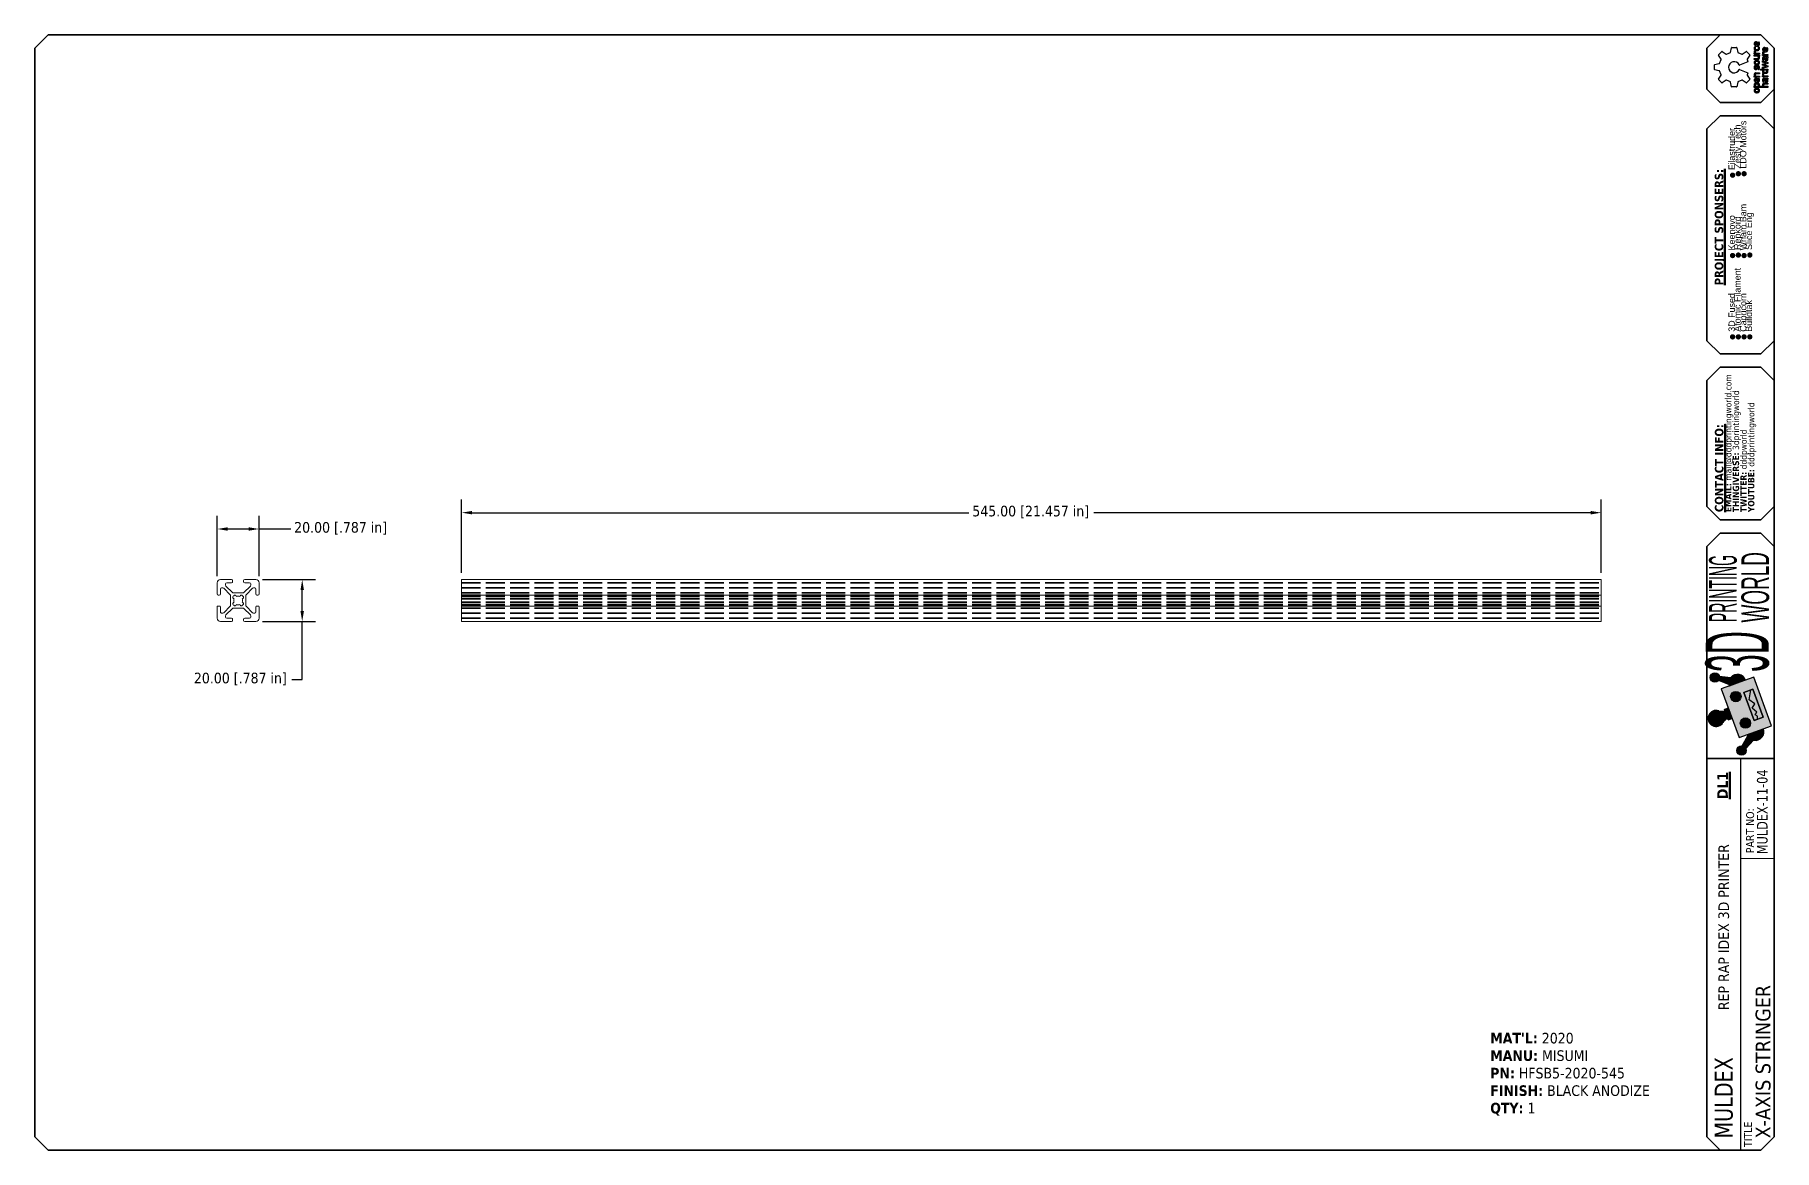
# Model space of a CAD drawing. Header units: inches. Extents: x 1 to 33.8, y 0.5 to 21.5.
import ezdxf

# ---------------------------------------------------------------- set-up
doc = ezdxf.new("R2010")
doc.units = ezdxf.units.IN
doc.header["$LTSCALE"] = 2
doc.header["$MEASUREMENT"] = 0
doc.linetypes.add('DASHED', pattern=[0.2067, 0.1654, -0.0413])
doc.layers.get('0').update_dxf_attribs({"lineweight": 25})
for name, color, linetype, lineweight in [('Border (ANSI)', 7, 'Continuous', 50), ('Dimension (ANSI)', 7, 'Continuous', 25), ('Hatch (ANSI)', 8, 'Continuous', 18), ('Hidden (ANSI)', 8, 'DASHED', 35), ('Sketch Geometry (ANSI)', 7, 'Continuous', 25), ('Symbol (ANSI)', 7, 'Continuous', 25), ('TITLE', 7, 'Continuous', 35), ('Title (ANSI)', 7, 'Continuous', 50), ('Title Text', 7, 'Continuous', 35), ('TITLE THIN', 7, 'Continuous', 25), ('Visible (ANSI)', 7, 'Continuous', 18)]:
    doc.layers.add(name, color=color, linetype=linetype, lineweight=lineweight)
doc.styles.add('Note Text (ANSI)', font='tahoma.ttf')
doc.styles.add('Text Style133', font='tahoma.ttf', dxfattribs={"width": 0.8999999761581421})
doc.styles.add('Text Style260', font='tahomabd.ttf', dxfattribs={"width": 0.8999999761581421})
doc.styles.add('Text Style71', font='tahoma.ttf')
doc.dimstyles.new('Default - mm [in] (ANSI)', dxfattribs={"dimscale": 2, "dimtxt": 0.1000000014901161, "dimasz": 0.09842519462108612, "dimexe": 0.125, "dimexo": 0.063, "dimgap": 0.03149606299212598, "dimtad": 0, "dimtoh": 1, "dimlfac": 25.4, "dimrnd": 1e-08, "dimzin": 4, "dimdsep": 46, "dimtxsty": 'Note Text (ANSI)', "dimcen": 0.09, "dimdle": 0.3937007874015748, "dimclrd": 256, "dimclre": 256, "dimclrt": 256, "dimadec": 1, "dimazin": 1, "dimtfac": 1.200000047683716, "dimtofl": 0, "dimtmove": 0, "dimatfit": 3, "dimfxl": 0, "dimtolj": 1, "dimtzin": 4, "dimlwd": -1, "dimlwe": -1, "dimarcsym": 0})

msp = doc.modelspace()

# ---------------------------------------------------------------- texts
at = {"layer": 'Symbol (ANSI)', "insert": (28.40342329747373, 2.710045813095912), "char_height": 0.2000000063828596, "width": 3.796660937783868, "attachment_point": 1, "line_spacing_factor": 0.9878842830657959, "style": 'Note Text (ANSI)'}
msp.add_mtext("\\fTahoma|b1|i0;\\H0.2000;MAT'L:\\fTahoma|b0|i0;\\H0.2000; 2020\\P\\fTahoma|b1|i0;\\H0.2000;MANU:\\fTahoma|b0|i0;\\H0.2000; MISUMI\\P\\fTahoma|b1|i0;\\H0.2000;PN:\\fTahoma|b0|i0;\\H0.2000; HFSB5-2020-545\\P\\fTahoma|b1|i0;\\H0.2000;FINISH:\\fTahoma|b0|i0;\\H0.2000; BLACK ANODIZE\\P\\fTahoma|b1|i0;\\H0.2000;QTY:\\fTahoma|b0|i0;\\H0.2000; 1", dxfattribs=at)

# ---------------------------------------------------------------- blocks, each defined once
blk = doc.blocks.new('Borders B-Size')
at = {"layer": 'Border (ANSI)', "lineweight": 25}
blk.add_line((16.875, 10.625), (16.75, 10.75), dxfattribs=at)
at = {"layer": 'TITLE'}
for p, q in [((0.4999999999999981, 10.625), (0.624999999999998, 10.75)), ((0.624999999999998, 10.75), (16.75, 10.75)), ((0.4999999999999999, 0.3749999999999992), (0.4999999999999981, 10.625)), ((16.875, 10.625), (16.875, 0.3750000000000016)), ((0.625, 0.25), (0.4999999999999999, 0.3749999999999992)), ((16.875, 0.3750000000000021), (16.75, 0.2500000000000021)), ((16.75, 0.2500000000000021), (0.6249999999999993, 0.25))]:
    blk.add_line(p, q, dxfattribs=at)
blk = doc.blocks.new('Title Blocks 3DPW')
at = {"layer": 'Hatch (ANSI)'}
h = blk.add_hatch(color=1, dxfattribs=at)
edge = h.paths.add_edge_path()
edge.add_arc((16.07116928812325, 4.736826005864963), 0.04390881593084733, 0, 360)
h = blk.add_hatch(color=1, dxfattribs=at)
edge = h.paths.add_edge_path()
edge.add_arc((16.2844687974179, 4.684091238952684), 0.08131262209382979, 19.99999999999659, 199.9999999999966)
edge.add_line((16.20805992645957, 4.656280684289962), (16.36087766837623, 4.711901793615398))
h = blk.add_hatch(color=1, dxfattribs=at)
edge = h.paths.add_edge_path()
edge.add_line((16.22135728745229, 4.735361891587832), (16.11374911073551, 4.747547144924953))
edge.add_arc((16.07116928812307, 4.73682600586502), 0.04390881593084733, -41.906600689566915, 14.132685650908513, ccw=False)
edge.add_line((16.10384774837997, 4.707498504237924), (16.20473686449058, 4.668136259057792))
edge.add_arc((16.2864696801587, 4.683596553872048), 0.0831821728063324, 141.5147691876351, 190.7113157737133, ccw=False)
for points in [[(16.60414987263619, 4.281259107896962), (16.43728653933456, 4.739712348278118), (16.13165105550127, 4.628470129627253), (16.2985143888029, 4.170016889246096)], [(16.42933941475884, 4.626251950689844), (16.34494828422678, 4.595536091140098), (16.44087099645197, 4.331990605288536), (16.52526212698404, 4.362706464838282)], [(16.19710147912807, 4.448646568618896), (16.16048932592362, 4.435320834640084), (16.19645181197166, 4.336514716275634), (16.23306396517611, 4.349840450254447)]]:
    blk.add_hatch(color=1, dxfattribs=at).paths.add_polyline_path(points)
h = blk.add_hatch(color=1, dxfattribs=at)
edge = h.paths.add_edge_path()
edge.add_arc((16.26831753599648, 4.556806110339328), 0.04878757325629731, 0, 360)
h = blk.add_hatch(color=1, dxfattribs=at)
edge = h.paths.add_edge_path()
edge.add_arc((16.14267535484472, 4.582090893914222), 0.1642514966295953, 257.6776180235324, 278.246366780819)
edge.add_line((16.16623392504392, 4.419537678273216), (16.19070721285135, 4.352297872642501))
edge.add_arc((16.27714749399113, 4.212631728063624), 0.1642514966295384, 121.7536332191748, 142.3223819764626)
edge.add_arc((16.08199969745246, 4.350805249759896), 0.07531078964894344, 70.10958165685128, 329.89041834315066, ccw=False)
h = blk.add_hatch(color=1, dxfattribs=at)
edge = h.paths.add_edge_path()
edge.add_arc((16.3589207418192, 4.307875848211184), 0.04878757325620475, 0, 360)
h = blk.add_hatch(color=1, dxfattribs=at)
edge = h.paths.add_edge_path()
edge.add_line((16.37999826317219, 4.186609523678034), (16.32801427989571, 4.09160602070098))
edge.add_arc((16.32183248167527, 4.048134541692332), 0.04390881593071746, 25.86731434900082, 81.9066006896428, ccw=False)
edge.add_line((16.36134193352588, 4.067291455089372), (16.43594204946795, 4.145795103390782))
edge.add_arc((16.45133213071954, 4.225637998571526), 0.08131262209382832, 208.6841299600188, 259.0897850786396, ccw=False)
h = blk.add_hatch(color=1, dxfattribs=at)
edge = h.paths.add_edge_path()
edge.add_arc((16.45133213071954, 4.225637998571525), 0.08131262209382834, 199.9999999999991, 379.9999999999991)
edge.add_line((16.52774100167785, 4.253448553234241), (16.37492325976121, 4.197827443908809))
h = blk.add_hatch(color=1, dxfattribs=at)
edge = h.paths.add_edge_path()
edge.add_arc((16.32183248167529, 4.048134541692375), 0.04390881593071747, 0, 360)
at = {"layer": 'Sketch Geometry (ANSI)', "color": 7, "linetype": 'Continuous', "lineweight": 25}
for p, q in [((16.21833454299975, 10.62056982717464), (16.22693698139234, 10.66515913284289)), ((16.22929352621385, 10.66710449397058), (16.27474020680249, 10.66710449397058)), ((16.277096751624, 10.66515913284289), (16.28569919001659, 10.62056982717464)), ((16.44920444714733, 10.67794290956441), (16.45576892873794, 10.6705746139015)), ((16.46155295269582, 10.72177527316632), (16.46976986566425, 10.72177527316632)), ((16.46155295269582, 10.69085957330153), (16.46155295269582, 10.7118142658118)), ((16.46976986566425, 10.72177527316632), (16.46976986566425, 10.69085957330153)), ((16.4762196215987, 10.6705746139015), (16.4828298612455, 10.67794290956441)), ((16.47722938364787, 10.7135814228458), (16.48340368049087, 10.72081163641296)), ((16.5405664542969, 10.6674312786741), (16.54878336726533, 10.6674312786741)), ((16.5405664542969, 10.63651557880932), (16.5405664542969, 10.65747027131959)), ((16.54878336726533, 10.6674312786741), (16.54878336726533, 10.63651557880932)), ((16.55624288524896, 10.65923742835358), (16.56241718209195, 10.66646764192074)), ((16.06611198315792, 10.45847627032601), (16.06611198315792, 10.50392295091465)), ((16.0680573442856, 10.50627949573616), (16.11264664995386, 10.51488193412875)), ((16.12965024192825, 10.5559322364824), (16.10420368404397, 10.59354447941096)), ((16.10449443482219, 10.59658638627966), (16.13663009084884, 10.62872204230631)), ((16.11440932195957, 10.51632003871258), (16.12987974575322, 10.55366894565087)), ((16.13967199771754, 10.62901279308452), (16.1772842406461, 10.60356623520024)), ((16.17954753147763, 10.60333673137528), (16.21689643841592, 10.61880715516893)), ((16.28713729460042, 10.61880715516893), (16.32448620153871, 10.60333673137528)), ((16.37992791768708, 10.53342624385517), (16.3028131802617, 10.5019399643555)), ((16.32674949237024, 10.60356623520024), (16.3643617352988, 10.62901279308452)), ((16.3674036421675, 10.62872204230631), (16.39953929819415, 10.59658638627966)), ((16.37415398726312, 10.55366894565087), (16.38123800714519, 10.53656660877546)), ((16.39983004897236, 10.59354447941096), (16.37438349108808, 10.5559322364824)), ((16.44117115398709, 10.60507935540846), (16.44117115398709, 10.61506386609842)), ((16.44117115398709, 10.61506386609842), (16.44647321267244, 10.61506386609842)), ((16.49081732290162, 10.60507935540846), (16.44117115398709, 10.60507935540846)), ((16.44117115398709, 10.59374359303092), (16.49081732290162, 10.59374359303092)), ((16.44117115398709, 10.58375908234095), (16.44117115398709, 10.59374359303092)), ((16.47077977460928, 10.58375908234095), (16.44117115398709, 10.58375908234095)), ((16.44117115398709, 10.55410521779803), (16.44117115398709, 10.56408972848799)), ((16.44117115398709, 10.56408972848799), (16.47077977460928, 10.56408972848799)), ((16.47417674106073, 10.55410521779803), (16.44117115398709, 10.55410521779803)), ((16.44443033213448, 10.63854369821087), (16.4530375473672, 10.63133698797916)), ((16.44647321267244, 10.61506386609842), (16.44647321267244, 10.61524748590661)), ((16.4473453333134, 10.49673321441944), (16.45462123148885, 10.49055918198897)), ((16.46068068515901, 10.47531873790947), (16.46125446033563, 10.48353609156544)), ((16.4609791775192, 10.61506386609842), (16.49081732290162, 10.61506386609842)), ((16.47077977460928, 10.48186000995631), (16.46995348547244, 10.4730697624988)), ((16.48556119854748, 10.58375908234095), (16.48556119854748, 10.58355342815578)), ((16.49081732290162, 10.58375908234095), (16.48556119854748, 10.58375908234095)), ((16.49081732290162, 10.61506386609842), (16.49081732290162, 10.60507935540846)), ((16.49081732290162, 10.59374359303092), (16.49081732290162, 10.58375908234095)), ((16.52018465558817, 10.59242919941177), (16.52018465558817, 10.60241371010173)), ((16.52018465558817, 10.60241371010173), (16.52548671427352, 10.60241371010173)), ((16.5698308245027, 10.59242919941177), (16.52018465558817, 10.59242919941177)), ((16.52018465558817, 10.52942226722183), (16.52018465558817, 10.54000317504878)), ((16.52018465558817, 10.54000317504878), (16.5698308245027, 10.52412079611986)), ((16.55495754659165, 10.51992104386702), (16.52018465558817, 10.52942226722183)), ((16.52018465558817, 10.50848960908855), (16.55495754659165, 10.51971392072338)), ((16.52018465558817, 10.50121385780895), (16.52018465558817, 10.50848960908855)), ((16.55495754659165, 10.48996751179713), (16.52018465558817, 10.50121385780895)), ((16.52018465558817, 10.48025916529868), (16.55495754659165, 10.48978389198894)), ((16.5698308245027, 10.48556063640065), (16.52018465558817, 10.46970029184871)), ((16.52018465558817, 10.46970029184871), (16.52018465558817, 10.48025916529868)), ((16.52344383373556, 10.62589354221419), (16.53205104896827, 10.61868683198248)), ((16.52548671427352, 10.60241371010173), (16.52548671427352, 10.60259732990992)), ((16.53290025385718, 10.55197187879994), (16.52688677858698, 10.54432888790398)), ((16.5698308245027, 10.51533054866235), (16.53510369155542, 10.50493326064359)), ((16.53510369155542, 10.50493326064359), (16.53510369155542, 10.50474817187693)), ((16.53510369155542, 10.50474817187693), (16.5698308245027, 10.49437438719361)), ((16.54070409570511, 10.57102280113893), (16.53544801541973, 10.57102280113893)), ((16.53602179059635, 10.58068560992495), (16.57001444431089, 10.58068560992495)), ((16.53999267912027, 10.60241371010173), (16.5698308245027, 10.60241371010173)), ((16.54070409570511, 10.55757301742887), (16.54070409570511, 10.57102280113893)), ((16.5489211555694, 10.57102280113893), (16.5489211555694, 10.55938571217529)), ((16.55257048908522, 10.57102280113893), (16.5489211555694, 10.57102280113893)), ((16.55495754659165, 10.51971392072338), (16.55495754659165, 10.51992104386702)), ((16.55495754659165, 10.48978389198894), (16.55495754659165, 10.48996751179713)), ((16.57001444431089, 10.57102280113893), (16.56563052873522, 10.57102280113893)), ((16.56563052873522, 10.57102280113893), (16.56563052873522, 10.5708156779953)), ((16.5698308245027, 10.60241371010173), (16.5698308245027, 10.59242919941177)), ((16.5698308245027, 10.52412079611986), (16.5698308245027, 10.51533054866235)), ((16.5698308245027, 10.49437438719361), (16.5698308245027, 10.48556063640065)), ((16.57001444431089, 10.58068560992495), (16.57001444431089, 10.57102280113893)), ((16.11264664995386, 10.44751728711191), (16.06805734428561, 10.4561197255045)), ((16.10420368404397, 10.3688547418297), (16.12965024192826, 10.40646698475826)), ((16.13663009084884, 10.33367717893435), (16.10449443482219, 10.365812834961)), ((16.12987974575322, 10.40873027558979), (16.11440932195957, 10.44607918252808)), ((16.1772842406461, 10.35883298604042), (16.13967199771754, 10.33338642815614)), ((16.21689643841592, 10.34359206607173), (16.17954753147763, 10.35906248986538)), ((16.22693698139234, 10.29724008839776), (16.21833454299975, 10.34182939406602)), ((16.28569919001659, 10.34182939406602), (16.277096751624, 10.29724008839776)), ((16.32448620153871, 10.35906248986538), (16.28713729460042, 10.34359206607173)), ((16.3028131802617, 10.46045925688517), (16.37992791768708, 10.4289729773855)), ((16.3643617352988, 10.33338642815614), (16.32674949237024, 10.35883298604042)), ((16.39953929819415, 10.365812834961), (16.3674036421675, 10.33367717893436)), ((16.38123800714519, 10.4258326124652), (16.37415398726312, 10.40873027558979)), ((16.37438349108808, 10.40646698475826), (16.39983004897236, 10.3688547418297)), ((16.44117115398709, 10.3882279717371), (16.44117115398709, 10.39821248242706)), ((16.44117115398709, 10.39821248242706), (16.44647321267244, 10.39821248242706)), ((16.49081732290162, 10.3882279717371), (16.44117115398709, 10.3882279717371)), ((16.44647321267244, 10.39821248242706), (16.44647321267244, 10.39839610223525)), ((16.45781166238005, 10.42786634696999), (16.49081732290162, 10.42786634696999)), ((16.49081732290162, 10.41788183628003), (16.46125446033563, 10.41788183628003)), ((16.46125446033563, 10.39821248242706), (16.49081732290162, 10.39821248242706)), ((16.46155295269582, 10.37949738974753), (16.46976986566425, 10.37949738974753)), ((16.46155295269582, 10.34858036782013), (16.46155295269582, 10.36953594170548)), ((16.46976986566425, 10.37949738974753), (16.46976986566425, 10.34858036782013)), ((16.48255443153322, 10.45551130196075), (16.47564569952623, 10.46248885467184)), ((16.47722938364787, 10.37130324563532), (16.48340368049087, 10.37853331230663)), ((16.49081732290162, 10.42786634696999), (16.49081732290162, 10.41788183628003)), ((16.49081732290162, 10.39821248242706), (16.49081732290162, 10.3882279717371)), ((16.50014718074375, 10.4636878605603), (16.5698308245027, 10.4636878605603)), ((16.50014718074375, 10.45370334987034), (16.50014718074375, 10.4636878605603)), ((16.52548671427352, 10.45370334987034), (16.50014718074375, 10.45370334987034)), ((16.52018465558817, 10.39992969102419), (16.52548671427352, 10.39992969102419)), ((16.52018465558817, 10.38994518033423), (16.52018465558817, 10.39992969102419)), ((16.5698308245027, 10.38994518033423), (16.52018465558817, 10.38994518033423)), ((16.52344383373556, 10.42340952313665), (16.53205104896828, 10.41620281290494)), ((16.52548671427352, 10.39992969102419), (16.52548671427352, 10.40011331083238)), ((16.53290025385718, 10.34964249720764), (16.52688677858698, 10.34199950631168)), ((16.54070409570511, 10.36869341954663), (16.53544801541973, 10.36869341954663)), ((16.53602179059635, 10.37835622833265), (16.57001444431089, 10.37835622833265)), ((16.53682516398113, 10.33110298682451), (16.5698308245027, 10.33110298682451)), ((16.53999267912027, 10.39992969102419), (16.5698308245027, 10.39992969102419)), ((16.5698308245027, 10.32111847613454), (16.54026796193671, 10.32111847613455)), ((16.54070409570511, 10.35524363583657), (16.54070409570511, 10.36869341954663)), ((16.55257048908522, 10.36869341954663), (16.5489211555694, 10.36869341954663)), ((16.5489211555694, 10.36869341954663), (16.5489211555694, 10.35705633058299)), ((16.5698308245027, 10.45370334987034), (16.56466651005265, 10.45370334987034)), ((16.57001444431089, 10.36869341954663), (16.56563052873522, 10.36869341954663)), ((16.56563052873522, 10.36869341954663), (16.56563052873522, 10.368486296403)), ((16.5698308245027, 10.4636878605603), (16.5698308245027, 10.45370334987034)), ((16.5698308245027, 10.39992969102419), (16.5698308245027, 10.38994518033423)), ((16.5698308245027, 10.33110298682451), (16.5698308245027, 10.32111847613454)), ((16.57001444431089, 10.37835622833265), (16.57001444431089, 10.36869341954663)), ((16.27474020680249, 10.29529472727008), (16.22929352621385, 10.29529472727008)), ((16.44117115398709, 10.30144882848989), (16.4463812558725, 10.30144882848989)), ((16.44117115398709, 10.29146461159162), (16.44117115398709, 10.30144882848989)), ((16.5698308245027, 10.29146461159162), (16.44117115398709, 10.29146461159162)), ((16.48556119854748, 10.30144882848989), (16.52548671427352, 10.30144912228158)), ((16.52548671427352, 10.30144912228158), (16.52548671427352, 10.30163274208977)), ((16.54026796193671, 10.30144912228158), (16.5698308245027, 10.30144912228158)), ((16.5698308245027, 10.30144912228158), (16.5698308245027, 10.29146461159162))]:
    blk.add_line(p, q, dxfattribs=at)
for centre, radius, start, end in [((16.22929352621385, 10.66470449397058), 0.002399999999999991, 90, 169.0803113828086), ((16.27474020680249, 10.66470449397058), 0.002400000000000021, 10.91968861719141, 90), ((16.46119111543285, 10.70149940507158), 0.02059429364474024, 158.6156258181206, 180.421406736641), ((16.46343776653862, 10.66020231031305), 0.02284068259624322, 166.7455379324101, 180.2911370297411), ((16.46348329405064, 10.65998135469162), 0.02288615562959279, 179.7373912056307, 200.7019890981911), ((16.45949130745714, 10.70137274679696), 0.01889394493599247, 180.075236361203, 202.0800082809192), ((16.46013469910175, 10.66092847013655), 0.01945917859612478, 151.5208154180555, 166.5968486868474), ((16.46525434427318, 10.70388769741461), 0.02518022729006762, 202.4535740221588, 220.6161738768324), ((16.46179169130161, 10.70102181562507), 0.02132885754801495, 136.7101834531804, 158.0092453258941), ((16.46553380928249, 10.6609894983021), 0.025161604775121, 201.1988096108177, 220.8730852895571), ((16.46743081900181, 10.65706363222012), 0.02771542627126776, 131.1190325485626, 151.6901728973697), ((16.45715344280327, 10.69679799469703), 0.01441602394637538, 220.1864866803349, 237.8028449975698), ((16.45967083452094, 10.70335305049025), 0.01818821379344254, 111.7779323332929, 137.4745773268464), ((16.45899733030222, 10.65516780507047), 0.01640981619658666, 220.4374786747734, 236.5219542182767), ((16.4599601490726, 10.7013487170683), 0.01976250624812765, 237.946909675797, 252.2158944083923), ((16.46082903241433, 10.70121763488011), 0.01082199635814799, 179.3101155200004, 201.3683000559601), ((16.46058102473959, 10.70147113961394), 0.01057392198570072, 158.3804917712098, 180.6676013067872), ((16.46577230778205, 10.66016353863778), 0.01519391550727471, 178.8234285794255, 200.5846239463031), ((16.46236406644323, 10.66056409515541), 0.01178280362982093, 152.8623599770516, 180.4306933637851), ((16.45976171778836, 10.70166605336693), 0.009741185513363669, 134.1212257390322, 157.6707478018698), ((16.45978276572943, 10.70093687205337), 0.009746089211904115, 202.0723504551135, 225.7341861260992), ((16.46086034439474, 10.65844937188663), 0.009993625151108727, 201.2856747796075, 230.0935153841286), ((16.46482641592348, 10.6590231380749), 0.01467905541541384, 128.09991756932, 151.8936572900757), ((16.4611891023805, 10.69875284587564), 0.02302530228697256, 89.09456323749203, 111.0393209214075), ((16.4599627409585, 10.7014558331079), 0.01003204427740465, 109.5273214062235, 134.1095593443242), ((16.45984306145465, 10.70100420814332), 0.00983639565685298, 225.7564456604793, 250.8078193864483), ((16.46343218272477, 10.71205036925118), 0.0310132609317202, 252.1466117911925, 262.7094298012111), ((16.46245862208536, 10.66073339589575), 0.01277327733082556, 231.1667921138257, 255.6070464431919), ((16.46196073978835, 10.69560567898218), 0.01621371571621584, 91.44118372940429, 109.2715712675371), ((16.46175043912233, 10.70672133172883), 0.01586298777956581, 251.0897898683413, 269.2866771873199), ((16.46564622080038, 10.67290925121243), 0.02535939526397812, 255.4692479558524, 270.9160188407321), ((16.46592620550687, 10.7310734925661), 0.05019911929282556, 262.6411767102268, 270.300266085303), ((16.46645497408847, 10.67269001468284), 0.02514015352239218, 269.0807356340067, 284.5942704130047), ((16.4664845625599, 10.73127295380684), 0.05039875622544452, 269.6643056967763, 277.6528663202783), ((16.47007632742469, 10.70659072382082), 0.01573413535822614, 268.8839503742066, 288.7432786967477), ((16.46961876247609, 10.66065370191092), 0.01269504485521507, 284.4639012380036, 308.9679851089742), ((16.46933925985606, 10.71052062489919), 0.02945117705348919, 277.5251201658903, 288.9593363896819), ((16.47201037863764, 10.70066894381916), 0.009505202461460572, 289.1733788670673, 317.0029085202145), ((16.46740196291872, 10.65909562092395), 0.01447474988989534, 28.31868175212486, 52.47011147543025), ((16.46581044620312, 10.70169326452105), 0.01648394493807732, 24.3565978802103, 46.15332880329504), ((16.47117318518543, 10.65843241561361), 0.009992221411518641, 310.0482055690455, 338.8155007818558), ((16.4731555233981, 10.69947074806675), 0.01776088035499448, 288.8975373019653, 304.9264566690709), ((16.47081427627531, 10.7017221951243), 0.01109838701346065, 317.2370802787195, 340.2602818844712), ((16.46970540422474, 10.66057358339589), 0.01174771771859411, 359.5217429418075, 27.30228009352674), ((16.46620122810834, 10.66016305545526), 0.01525468513729533, 339.5030121794881, 1.173698881318987), ((16.46775442429211, 10.70276423704868), 0.0142723632822561, 359.6570672984286, 23.65835676278811), ((16.46824752471285, 10.70250731625393), 0.01378007442102467, 340.7922058681708, 0.7130803290149146), ((16.473149815629, 10.65497958184647), 0.01621081114213288, 303.6202384249902, 319.8366176822374), ((16.46483621559242, 10.65732094532757), 0.02736853472282124, 28.08937778067147, 48.89375333860422), ((16.47600053235904, 10.69531382065196), 0.01272391785336585, 305.1396980996095, 325.1693385700169), ((16.46793157217106, 10.70254297677814), 0.02394013493513678, 36.8086588026073, 49.73804219476389), ((16.46639019436253, 10.66092507063045), 0.02521189910291555, 319.4188171623013, 339.0024272548018), ((16.46264228230938, 10.70474736042313), 0.02907716964634593, 324.9449838986454, 341.1170778016007), ((16.47153024540936, 10.70528399204949), 0.01941666374350116, 21.82698777756573, 36.69521864575192), ((16.47173909192098, 10.6609446819232), 0.01957256161757515, 13.27530690786026, 28.2453942190291), ((16.46555684133394, 10.70293723850103), 0.02583440911602163, 359.8340953001747, 21.73289576964766), ((16.46830551654416, 10.65997977744624), 0.02308587113315503, 339.4893909750877, 0.2642514891871262), ((16.46777065337748, 10.70287936699363), 0.02362049483972851, 341.3784192072679, 359.9589233476147), ((16.46834304263448, 10.6602023617846), 0.0230483919825025, 359.7113587308076, 13.13273594777322), ((16.54020461703392, 10.64715541057936), 0.02059429364473989, 158.6156258181032, 180.4214067366297), ((16.53850480905822, 10.64702875230474), 0.0188939449359925, 180.0752363611933, 202.0800082809004), ((16.54080519290269, 10.64667782113286), 0.02132885754801847, 136.7101834532041, 158.0092453259172), ((16.53868433612201, 10.64900905599804), 0.01818821379344237, 111.7779323332749, 137.4745773268307), ((16.53984253401541, 10.6468736403879), 0.01082199635814817, 179.3101155200004, 201.368300055967), ((16.53959452634066, 10.64712714512173), 0.01057392198570053, 158.3804917712043, 180.6676013067949), ((16.53877521938943, 10.64732205887472), 0.009741185513363974, 134.1212257390147, 157.6707478018989), ((16.54020260398158, 10.64440885138343), 0.02302530228697262, 89.09456323749896, 111.0393209214075), ((16.53897624255958, 10.64711183861568), 0.01003204427740436, 109.5273214062235, 134.1095593443072), ((16.54097424138943, 10.64126168448997), 0.01621371571621584, 91.44118372941415, 109.2715712675371), ((16.5448239478042, 10.64734927002883), 0.01648394493807603, 24.35659788024489, 46.1533288033158), ((16.5467679258932, 10.64842024255647), 0.01427236328225626, 359.6570672984126, 23.65835676278811), ((16.54726102631393, 10.64816332176171), 0.01378007442102524, 340.7922058682113, 0.7130803290496869), ((16.54694507377213, 10.64819898228594), 0.02394013493513769, 36.80865880255777, 49.73804219472319), ((16.55054374701044, 10.65093999755727), 0.01941666374349749, 21.82698777757647, 36.6952186457651), ((16.54457034293502, 10.64859324400882), 0.02583440911602049, 359.8340953001593, 21.7328957696304), ((16.54678415497855, 10.64853537250141), 0.02362049483972961, 341.3784192072926, 359.9589233476324), ((16.06851198315792, 10.50392295091465), 0.002400000000000021, 100.9196886171977, 180), ((16.10619149109704, 10.59488933000481), 0.002400000000000086, 135, 214.0803113827381), ((16.11219201108154, 10.51723847895026), 0.002400000000000048, 280.9196886171915, 337.4999999999782), ((16.12766243487519, 10.55458738588854), 0.002400000000000132, 337.500000000009, 34.08031138283088), ((16.13832714712369, 10.62702498603146), 0.002400000000000135, 55.91968861726185, 135), ((16.17862909123995, 10.6055540422533), 0.002399999999999808, 235.9196886170951, 292.5000000000218), ((16.25201686650817, 10.48119961062033), 0.05251983033483369, 24.71503204000889, 335.2849679599885), ((16.21597799817824, 10.62102446604696), 0.00239999999999992, 292.5000000000835, 349.0803113828086), ((16.2880557348381, 10.62102446604696), 0.002400000000000116, 190.9196886171258, 247.4999999999782), ((16.30190595884178, 10.50416188903811), 0.002400000000000116, 204.7150320398656, 292.2104053024257), ((16.32540464177638, 10.60555404225331), 0.002400000000000094, 247.5000000000527, 304.0803113828862), ((16.36570658589265, 10.62702498603146), 0.002399999999999928, 45, 124.0803113828122), ((16.37637129814114, 10.55458738588854), 0.002400000000000086, 145.9196886172619, 202.5000000000218), ((16.37902069626716, 10.53564816853778), 0.002400000000000067, 292.2104053023513, 22.50000000002182), ((16.3978422419193, 10.59488933000481), 0.002399999999999936, 325.9196886171691, 45), ((16.45819886499015, 10.62785402822335), 0.01760432047137726, 178.9718509079009, 203.5952474011921), ((16.46548433622634, 10.52434517424386), 0.02488811130476482, 179.4482716063565, 191.6726859513232), ((16.46500694115544, 10.52481228724599), 0.02441062208661207, 168.2143853471218, 180.5338875292594), ((16.47777044311336, 10.47747731417924), 0.03717364510334005, 170.9821431273063, 180.3202831511591), ((16.45584243590777, 10.62817387562398), 0.01524505761216748, 159.577774294262, 180.0148908197926), ((16.46564756885423, 10.47941483606851), 0.02489692717783236, 158.8126942394237, 171.012995197516), ((16.45570405775745, 10.52676416530642), 0.01490518769365015, 151.1280449050607, 168.2551834339401), ((16.45553347597176, 10.52227061104294), 0.0147233260070313, 191.6010927557922, 208.9630986657821), ((16.45916635201723, 10.62681223648373), 0.01883553758830035, 141.4764265794551, 159.2242336973332), ((16.45562868771625, 10.6270305910512), 0.0149219398915238, 204.6480685898347, 232.1527861182178), ((16.47043065244619, 10.47749506939175), 0.03005059373071845, 140.193873654603, 158.6958065325378), ((16.46827007770737, 10.51966235472573), 0.02933879113862324, 143.2752318374579, 150.8321557213002), ((16.46788788859532, 10.52931022063547), 0.02894203722146368, 209.3127120076814, 216.936733731298), ((16.45939851979354, 10.5263151108433), 0.01824994536769892, 132.9867327600086, 143.3611229307341), ((16.45914526885394, 10.52270890143874), 0.01798713030142072, 216.8644113078169, 227.3349052711997), ((16.4598101011057, 10.52566703034237), 0.01900517343785633, 107.6870309197445, 132.5622418146576), ((16.45989818664901, 10.52358030918793), 0.01913819738070384, 227.4454424215293, 252.1631098579187), ((16.46094828667746, 10.65823222299111), 0.02004211960627199, 236.7023398584151, 250.7746840722275), ((16.46873795007324, 10.47758697164976), 0.01873281963585866, 158.5333101458141, 180.9710129871948), ((16.46198341380661, 10.52431166788532), 0.01140508980665928, 178.6275833508865, 203.1153451319439), ((16.46189405559177, 10.52484332622327), 0.01131541289056266, 156.796066052855, 181.3090135721432), ((16.46007295922229, 10.62469532164939), 0.00949141529867161, 159.2769757571695, 179.8107330410707), ((16.4608126751899, 10.6247224374952), 0.01023108035865504, 179.9762699032603, 220.6386730184408), ((16.46334330728279, 10.62339690854798), 0.01300974822244522, 142.3875227198415, 159.0250922198863), ((16.48208669856466, 10.47170934610589), 0.03331168255299389, 145.5377855281925, 157.5274316999865), ((16.45895699673082, 10.52593095269423), 0.008188923558477343, 125.247624785617, 155.6935255368476), ((16.45873800180164, 10.52309392149404), 0.007943659229324882, 204.227001663989, 235.4335671268111), ((16.45880819778791, 10.62287566202941), 0.007507851512436039, 219.9067749785442, 250.2023198994844), ((16.46118025464244, 10.51942521022549), 0.02537510392897499, 95.0017883864278, 106.3524899070501), ((16.4611768808684, 10.5294947737627), 0.02516706304173554, 253.5165005233839, 264.9644687826746), ((16.46166595556068, 10.52181014381342), 0.01311866520350804, 104.2740504478295, 124.5232452216068), ((16.46112262229102, 10.52602266554939), 0.01171222482058099, 233.9560084466722, 256.7160244052286), ((16.4637286735112, 10.66621296840477), 0.02849332328001557, 250.7799192980109, 261.907230561393), ((16.46067864712797, 10.62840241310944), 0.01334193220194423, 250.6833606816055, 271.290711062764), ((16.46243731992211, 10.51650149378738), 0.01846214766610268, 93.10257572257285, 102.5316747218644), ((16.46242838812958, 10.53414127364062), 0.01992251687087879, 258.4264397292804, 267.068283511023), ((16.46548171890866, 10.47674627208522), 0.06826888088453703, 89.61796860582987, 95.47517575640416), ((16.46548246139009, 10.57175777271825), 0.06764734332010518, 264.4737312091923, 270.3849126368969), ((16.46583451077849, 10.68075954764053), 0.0431915072617535, 261.8580782948929, 270.2880317541809), ((16.48571507945157, 10.48197701606705), 0.02451025507710603, 167.8902916290079, 176.3530043003739), ((16.46559450431124, 10.5830390204836), 0.0689213700769928, 266.5187229375817, 270.2846521422326), ((16.46570110741945, 10.46964403425393), 0.06543156712425875, 89.69305306902264, 93.7356067632848), ((16.47812079877562, 10.48361832314798), 0.01674064825971992, 157.015604537316, 167.9300748646595), ((16.4729924524264, 10.48593019417942), 0.01111740658572548, 128.8603725515024, 157.6640344575102), ((16.4664092893967, 10.47458759839553), 0.0704276212186899, 84.60887540033794, 90.38430113274278), ((16.46629393696856, 10.58673881065437), 0.07262118730265459, 269.718317924172, 273.3917721062637), ((16.46640853922796, 10.57389663683782), 0.06978627461826648, 269.6127829430623, 275.4414373293017), ((16.47539357882866, 10.48275704153306), 0.01509528101264709, 108.2666753183194, 128.4002957405085), ((16.46627032533152, 10.68068518517812), 0.04311715362518063, 269.7093983715594, 278.1490334613123), ((16.46639969928891, 10.47009589924243), 0.0649796953915454, 86.25151329107041, 90.30690415395101), ((16.469582880483, 10.53466000408696), 0.02044002014710009, 272.8254131293838, 281.408238815486), ((16.46964412240452, 10.51652291164704), 0.01844100562053971, 77.45716835441819, 86.87986185922543), ((16.47598066966142, 10.48060109124486), 0.01732700994101394, 89.51392063394766, 107.875633503481), ((16.47100611376266, 10.57035879474154), 0.01340219896731337, 71.38502849710076, 90.96766917045369), ((16.47100611376266, 10.57749001608741), 0.01340219896731337, 269.0323308295344, 288.614971502886), ((16.48278602977848, 10.48097348520285), 0.0120389405400298, 162.8584503545076, 175.7770249960274), ((16.47698067763747, 10.48279085980914), 0.005955879002579824, 142.4268974673039, 163.1048682445895), ((16.47531439013606, 10.48402312556365), 0.003884016735272112, 114.3187923392892, 141.8457724075847), ((16.46839116298402, 10.66605279512309), 0.02833189689435416, 278.0978599741962, 289.2676005358035), ((16.47085683652203, 10.51934480400125), 0.02545150725564462, 73.70432471618513, 85.1103326872799), ((16.47086023733359, 10.5295742615087), 0.02524252010323757, 274.9225016804122, 286.4263508383535), ((16.47109007989106, 10.52560433428637), 0.01126951310317569, 283.0037198009374, 306.5624032286175), ((16.47055907074399, 10.52230445550191), 0.01260395858918286, 54.91726375720216, 75.80924018022519), ((16.47556217993136, 10.48327728142773), 0.004666433008917972, 88.97446812031694, 113.3199583458934), ((16.47429322657754, 10.57652100470951), 0.02241608957281445, 269.7022603561559, 279.9213037197626), ((16.47236821204927, 10.57463324812421), 0.008916875942043814, 45.18946993783185, 70.91213471592904), ((16.47236821204927, 10.57321556270473), 0.00891687594204388, 289.087865284051, 314.8105300622127), ((16.47576479288434, 10.48252098252254), 0.00542329221864997, 60.64996754475023, 91.25829386377413), ((16.47639496637312, 10.48428099150617), 0.01364910378950792, 62.90441850226491, 91.12214189588897), ((16.47118969849535, 10.65804212059619), 0.01984645619864865, 289.272174692907, 303.4370781583162), ((16.47307735573077, 10.52593106065659), 0.008188852344843305, 24.30587064435095, 54.75177139556295), ((16.47329635065994, 10.52309381629295), 0.007943589268549099, 304.5670378846225, 335.7736033474632), ((16.47222428073505, 10.52566703034237), 0.01900517343785629, 47.43775818531859, 72.31296908023813), ((16.47213619519175, 10.52358030918793), 0.01913819738070397, 287.8368901420812, 312.5545575784707), ((16.47528567039537, 10.57077867615195), 0.01658864633812399, 279.9619717949277, 292.4555574258349), ((16.47555345151152, 10.48249862323966), 0.005549074520598726, 28.72057016763725, 58.86077283377467), ((16.47209567126812, 10.57430707632317), 0.009340424165279866, 22.05390769957257, 45.41350692572328), ((16.47214037584549, 10.57348141782462), 0.009266091136449396, 314.6514383467747, 338.3479275921428), ((16.47064022281774, 10.47961362947495), 0.0112454680761116, 12.3643548476805, 29.58200949963833), ((16.47014026014584, 10.52484336003291), 0.01131540632010678, 358.6908144271691, 23.20376194646158), ((16.47005090193101, 10.52431163403982), 0.01140508327465462, 336.8848257328609, 1.372587513906201), ((16.47125371950388, 10.57409893807054), 0.010199667047304, 359.3413811650719, 21.36167883873488), ((16.47086848495274, 10.57385014483326), 0.01058504520829019, 339.0331013003281, 0.7120849719338376), ((16.47641527482623, 10.56805326798992), 0.0136384183267824, 292.4432136034196, 321.0291672738225), ((16.46461399881718, 10.47829979618139), 0.01741324740009874, 359.4810376547812, 12.34125162279439), ((16.47630904145374, 10.48485398494174), 0.01318245488219615, 32.5537919835007, 61.43744915440541), ((16.47337327883046, 10.52684558916161), 0.01736001203032546, 36.64137269435276, 47.59987707018882), ((16.47360631579546, 10.52218938000624), 0.01711995247521467, 312.0784262658158, 323.1325816832642), ((16.47642250405594, 10.57182321074191), 0.01486989366426262, 24.68402260807793, 52.07880993385821), ((16.47127794338947, 10.57258490245103), 0.02048466091417825, 320.2118587197249, 338.2026813315107), ((16.46545612222585, 10.52091279363672), 0.02725337511325203, 28.60581765828074, 36.71580038210878), ((16.46580392868915, 10.52807613744049), 0.02689393039282642, 323.0720844945035, 331.2510621240242), ((16.46850373957645, 10.47947114789645), 0.02266040503730191, 14.93710732175075, 33.40630981512979), ((16.47607085090996, 10.52679069196428), 0.01512031658468459, 11.47279876284034, 28.30919376924413), ((16.47624427366916, 10.52224450239791), 0.01493593029003262, 331.6012371724037, 348.6684513773163), ((16.47398620385088, 10.57105412531415), 0.01740767295583995, 358.9843955302588, 23.6352473169474), ((16.47557360582671, 10.57075653624304), 0.01581754011527386, 338.5741852290914, 359.9603107110062), ((16.4611967098872, 10.4776286970146), 0.0301956095359952, 359.4940514881653, 14.741178990936), ((16.46644315437688, 10.52481296343315), 0.02494903081533058, 359.4760813338495, 11.52616346035674), ((16.4659548149896, 10.52434451072327), 0.02543746238582589, 348.5843533331315, 0.5413074235272219), ((16.53721236659123, 10.61520387222666), 0.0176043204713775, 178.9718509078871, 203.5952474011879), ((16.53485593750885, 10.61552371962729), 0.01524505761216729, 159.577774294267, 180.0148908197926), ((16.55284696612989, 10.56134109549792), 0.03319796730138456, 167.0415079809503, 181.2351065145257), ((16.54541344766681, 10.56004155798979), 0.02576335459811722, 178.70121610906, 189.9765752447792), ((16.53906107131247, 10.55894143212224), 0.0193164502681447, 190.0270900681502, 203.6906635035), ((16.54016177855917, 10.56425165997239), 0.02018315804469878, 147.2271039794831, 167.0183694609792), ((16.53817985361831, 10.61416208048705), 0.01883553758829991, 141.4764265794671, 159.2242336973412), ((16.54426784587426, 10.6495437029224), 0.02518022729006703, 202.4535740221582, 220.6161738768299), ((16.53464218931732, 10.61438043505452), 0.01492193989152385, 204.6480685898635, 232.1527861182145), ((16.53704556803726, 10.55815012267692), 0.0171530619349339, 203.9752620957183, 233.6836240194964), ((16.53278072820635, 10.56840278852645), 0.01174082227000659, 112.4743217563027, 144.7615440182795), ((16.53616694440435, 10.64245400020484), 0.01441602394639066, 220.1864866804071, 237.8028449976082), ((16.53474985005003, 10.56392101009685), 0.01663528855415928, 100.1137327505517, 112.8405232664167), ((16.5389736506737, 10.64700472257608), 0.01976250624812772, 237.9469096757295, 252.2158944083333), ((16.54923041254916, 10.56175330317344), 0.02021941183238245, 169.4285334198226, 181.8308025030421), ((16.55253182004975, 10.56097717520968), 0.02351085819241119, 179.6828085149739, 187.3928033617885), ((16.54292688693114, 10.55970156762454), 0.01382166463493975, 187.2720606127586, 198.2654646593697), ((16.53816036034301, 10.56388651410319), 0.008946134665320996, 148.4560782895017, 169.851694882838), ((16.53908646082337, 10.6120451656527), 0.009491415298671271, 159.2769757571695, 179.810733041038), ((16.53982617679097, 10.61207228149851), 0.01023108035865523, 179.9762699032603, 220.6386730184408), ((16.53879626733051, 10.64659287756115), 0.009746089211903928, 202.0723504551058, 225.7341861260703), ((16.53628220581422, 10.55816792122953), 0.007058933405903945, 203.3549111435688, 241.3732050652979), ((16.54235680888388, 10.61074675255131), 0.01300974822244523, 142.3875227198685, 159.0250922199368), ((16.53489388561731, 10.56583138257635), 0.005145110839559689, 116.8815721087485, 147.8840211631202), ((16.53619421974119, 10.55595814366704), 0.0247280674405876, 90.3995274742542, 100.1684728096744), ((16.53885656305572, 10.64666021365112), 0.009836395656853198, 225.7564456605428, 250.8078193864998), ((16.53782169938899, 10.61022550603273), 0.007507851512435969, 219.9067749785223, 250.2023198994607), ((16.53525442920393, 10.56475931331791), 0.006266478700765316, 88.22971741805264, 115.3896921934556), ((16.54244568432585, 10.65770637475896), 0.03101326093171966, 252.1466117911925, 262.7094298012111), ((16.53969214872905, 10.61575225711276), 0.01334193220194416, 250.6833606815922, 271.2907110627519), ((16.54076394072343, 10.65237733723662), 0.0158629877795658, 251.089789868287, 269.2866771872693), ((16.54493970710793, 10.67672949807377), 0.05019911929271458, 262.6411767102394, 270.3002660853292), ((16.56114844221594, 10.55743940102645), 0.02044478313892155, 179.6255421062713, 199.0471270331281), ((16.55362682051241, 10.55493317404289), 0.01251736310742195, 199.4391170379, 226.4103851461582), ((16.55479866137112, 10.55617977962152), 0.01422825019441231, 226.4537117584105, 249.081675989402), ((16.545498064161, 10.67692895931452), 0.05039875622534167, 269.6643056967438, 277.6528663202652), ((16.54908982902576, 10.6522467293286), 0.01573413535822628, 268.8839503742066, 288.743278696759), ((16.56599082480947, 10.55966371154516), 0.01707193286113915, 180.9330457633061, 193.5364840444657), ((16.55701782396096, 10.5574520057687), 0.00783067023416595, 193.1705947904507, 214.3988962921062), ((16.55526530473095, 10.55786835549935), 0.01597301442650249, 249.680709721156, 270.625426618233), ((16.55441108107626, 10.55572431524833), 0.004703958484844376, 214.9728761994125, 244.842637483573), ((16.54835276145715, 10.65617663040698), 0.02945117705348893, 277.5251201658796, 288.9593363896758), ((16.55471897970679, 10.55669244423031), 0.005712689073649437, 246.1753335091121, 272.3934178104915), ((16.55298329805082, 10.5556905539282), 0.01533780348593124, 74.19415586575413, 91.54227220307489), ((16.55102388023872, 10.64632494932695), 0.00950520246146054, 289.1733788670833, 317.0029085202145), ((16.55498936152872, 10.55605283235225), 0.005068193499204499, 269.6403307032659, 296.8172350465582), ((16.55563555147217, 10.55694276426814), 0.01504774671016906, 269.2540981117394, 292.5307265267828), ((16.5553795563244, 10.56461863489938), 0.006095907988663173, 57.00851117542792, 73.00828569744029), ((16.5542893508972, 10.55721050074506), 0.006417979548009551, 297.7318587513217, 320.9380176914872), ((16.55216902499918, 10.64512675357454), 0.0177608803549947, 288.8975373019838, 304.9264566690809), ((16.54982777787639, 10.64737820063209), 0.01109838701346104, 317.2370802786787, 340.2602818844391), ((16.55664635907381, 10.56658841351896), 0.003753974317457138, 34.72496983701499, 56.85526962383819), ((16.55422383752396, 10.55759038433341), 0.006713031069944424, 318.7723218252506, 345.9449805052505), ((16.55159244023103, 10.56403955695066), 0.00939247285045732, 7.86434389667608, 29.93680606984415), ((16.5456852254691, 10.55983336756339), 0.01554107488489351, 345.5681831452399, 1.057502712623739), ((16.53272458162538, 10.56094170346585), 0.02851090967655205, 358.3488534792473, 8.843199997760653), ((16.55588938171501, 10.55580338875529), 0.01389954235585672, 293.363955227966, 317.9112342487714), ((16.55501403396011, 10.64096982615975), 0.01272391785337713, 305.1396980996362, 325.1693385700229), ((16.54165578391046, 10.65040336593092), 0.02907716964634545, 324.9449838986333, 341.1170778015955), ((16.56186839705475, 10.56370717190557), 0.008042667070622128, 21.55088191849955, 62.11025325006046), ((16.55645092327936, 10.55606006468707), 0.0136666248756852, 315.5340063814888, 341.3572655259638), ((16.55545369705957, 10.56104814260639), 0.01498611617506121, 8.416882623758346, 21.99762041982295), ((16.54736584948344, 10.55902413853404), 0.02322271803726005, 341.5932336852011, 359.7033272925457), ((16.54294601267925, 10.55910937140867), 0.02764300722683357, 359.5741017551721, 8.597380000020136), ((16.06851198315792, 10.45847627032601), 0.002400000000000026, 180, 259.0803113828086), ((16.10619149109704, 10.36750989123585), 0.002400000000000023, 145.9196886172066, 224.9999999999292), ((16.11219201108154, 10.4451607422904), 0.002400000000000002, 22.5000000000835, 79.08031138280857), ((16.12766243487519, 10.40781183535212), 0.00239999999999989, 325.9196886172618, 22.50000000002182), ((16.13832714712369, 10.3353742352092), 0.002400000000000086, 224.9999999999292, 304.0803113828122), ((16.17862909123995, 10.35684517898736), 0.002400000000000018, 67.4999999999782, 124.0803113829049), ((16.21597799817824, 10.3413747551937), 0.002400000000000002, 10.91968861736801, 67.50000000005268), ((16.28805573483809, 10.3413747551937), 0.002400000000000018, 112.4999999999473, 169.0803113827758), ((16.30190595884178, 10.45823733220255), 0.002400000000000042, 67.78959469771056, 155.2849679600458), ((16.32540464177638, 10.35684517898735), 0.002399999999999914, 55.9196886170951, 112.4999999999473), ((16.36570658589265, 10.3353742352092), 0.002400000000000073, 235.9196886171878, 314.9999999999764), ((16.37637129814114, 10.40781183535212), 0.002399999999999463, 157.5000000000963, 214.0803113828309), ((16.37902069626716, 10.42675105270288), 0.002399999999999463, 337.4999999999782, 67.78959469763615), ((16.3978422419193, 10.36750989123585), 0.002400000000000635, 315, 34.08031138282113), ((16.45819886499015, 10.41100264455199), 0.01760432047137753, 178.9718509078917, 203.5952474011921), ((16.46621998601949, 10.4770100925129), 0.0256239204667395, 179.4199149444921, 195.823384794647), ((16.46119073412679, 10.35922100751733), 0.0205939118089149, 158.6154292814405, 180.421210199972), ((16.45912654466833, 10.31441086995179), 0.01852963297590644, 167.2154119067313, 180.4068351374108), ((16.45599355840052, 10.41128987635954), 0.01539620625323143, 158.2224513323755, 179.8933681877405), ((16.4594924407756, 10.35909420234686), 0.01889507796543472, 180.0745636979794, 202.0793356176734), ((16.45455904246001, 10.31542047310694), 0.01385197756626271, 151.0875972178199, 167.1072431504324), ((16.45993761563884, 10.4753178293766), 0.01911836341384701, 196.0778060405019, 216.0294382520765), ((16.46086430524686, 10.40920806317601), 0.02069207975583531, 140.0888352081589, 157.8730870161558), ((16.46525158720719, 10.36160937330828), 0.02517784759535541, 202.4568971380403, 220.6194969927248), ((16.46179364429024, 10.35874371186251), 0.02133053095706353, 136.7130624905529, 158.0121243632668), ((16.45562868771624, 10.41017920737985), 0.01492193989152458, 204.6480685898537, 232.1527861182295), ((16.45800019137485, 10.31362137519097), 0.01773425708850205, 128.1432469897752, 151.3746243085053), ((16.45445771987367, 10.47123181029219), 0.01228355828517191, 215.6509397377085, 245.0353907128991), ((16.45566707071966, 10.41383152081336), 0.01374081892727468, 112.560952487428, 140.972175670028), ((16.45715391680042, 10.35452003783033), 0.01441633866591656, 220.1850480793092, 237.8014063965293), ((16.45967051249606, 10.3610752405194), 0.01818802611510171, 111.7770761373554, 137.4737211309041), ((16.45618155800506, 10.31556242503107), 0.0150862150235628, 101.0499571183696, 127.2641951979643), ((16.45557551051276, 10.47437973060872), 0.01561232027152228, 246.1924157591457, 271.2150494766571), ((16.45996425663656, 10.3590701726182), 0.01976425074979193, 237.9360262608386, 252.2050109934301), ((16.46658796889909, 10.47696224716785), 0.01658299530359784, 178.9383013773364, 193.0383692507196), ((16.46083053975494, 10.3589390169821), 0.01082350713039866, 179.3086564792554, 201.3668410151969), ((16.46058251620613, 10.35919310929931), 0.01057541677775084, 158.3819892250976, 180.6690987607143), ((16.45672532910907, 10.41126364329663), 0.01651820139551964, 100.0187714768243, 112.5334268540367), ((16.45631122580111, 10.47449552050502), 0.006015288468160039, 192.2319237216367, 220.0441799615568), ((16.46108942606125, 10.40797373210457), 0.01050864337363613, 179.2872815217178, 201.1314823724817), ((16.46070734209248, 10.40822084135377), 0.01012641531193992, 158.4709509817412, 180.658569941786), ((16.45975889898285, 10.35938772926061), 0.009738801447019755, 134.1117274216067, 157.6612494844561), ((16.4597820644693, 10.3586581072595), 0.009745494555362324, 202.0747000646343, 225.7365357356182), ((16.45924145437263, 10.31273211296284), 0.008524535679541805, 150.827729684417, 168.5755683604291), ((16.45992882801957, 10.40840451562226), 0.009335519715025692, 134.3340662136224, 157.7661517784374), ((16.45988380544432, 10.40762880916716), 0.009260434403515786, 201.8300840650572, 225.6014548955347), ((16.45586257222324, 10.47430020655274), 0.005547906502180427, 221.4812062810777, 271.4026899404466), ((16.45697984913741, 10.313953551446), 0.005954530421167316, 104.9121824736392, 150.4824682666003), ((16.4611891023805, 10.35647496245685), 0.0230253022869721, 89.09456323749194, 111.0393209214075), ((16.45996341518577, 10.35917706831403), 0.0100324081059862, 109.5306700708974, 134.1129080089721), ((16.4598443838574, 10.35872529645362), 0.009837107911182074, 225.7497339978825, 250.8011077238446), ((16.4597658718165, 10.29464043347223), 0.0363106443320629, 92.37802525575216, 100.273357316386), ((16.45974694524288, 10.40865512158671), 0.009029272179779892, 109.1911381095415, 134.6198524297595), ((16.45974694524288, 10.40743919712039), 0.009029272179779882, 225.3801475702594, 250.8088618904586), ((16.45770147003913, 10.40568657017215), 0.0221800505219034, 89.71534861764468, 99.99554223198416), ((16.46342582634469, 10.369771898249), 0.0310118720913269, 252.1581227733067, 262.720940783326), ((16.4657052773607, 10.28318342117771), 0.03793722368109132, 89.4768916543687, 105.6873355428621), ((16.45617024012756, 10.47380666233981), 0.0150380532530311, 268.9953519232702, 291.1962460166681), ((16.45599774048756, 10.47246843750501), 0.003714475032896961, 270.0098652548891, 295.0045920695172), ((16.4619616762209, 10.35332720798002), 0.01621388614438621, 91.44447874323187, 109.2748662813663), ((16.46175043912233, 10.36444212624743), 0.01586298777956625, 251.0897898683413, 269.2866771873299), ((16.46103589843255, 10.40460733100818), 0.01327630443752231, 89.05672242021102, 108.702301241003), ((16.46103589843255, 10.41148698769891), 0.01327630443752228, 251.297698758997, 270.943277579789), ((16.45539009808109, 10.4736600514938), 0.005051467329926769, 295.5377616138304, 315.8830422072523), ((16.46542839718601, 10.1921154247995), 0.1389894000531375, 89.74307977651547, 92.95665716956462), ((16.45543359381604, 10.47344932228447), 0.004875048986120088, 317.3053821170489, 344.3117951639774), ((16.4659349835479, 10.38879502156389), 0.05019966163382807, 262.631154446844, 270.2902438219253), ((16.44686270210293, 10.47607683612526), 0.01383876326277018, 343.433849132093, 356.8597206658595), ((16.45734934629218, 10.47033947417946), 0.01138015305331052, 291.9729844864087, 318.7270474212773), ((16.45431759672952, 10.47307556194899), 0.01546369723035216, 318.5177320776802, 338.5596749755545), ((16.46666538193714, 10.19350417541306), 0.1376006208555205, 87.02868604990839, 90.25555883314671), ((16.46641316464967, 10.28354742962139), 0.0375733734206175, 74.23552322112549, 90.55130187046217), ((16.4664824588335, 10.38899404211709), 0.05039889083707485, 269.6666982471838, 277.6552588706944), ((16.45087385857151, 10.47430738548502), 0.01911972471911546, 338.8959545196641, 356.2886397405488), ((16.47007464920474, 10.36431181213111), 0.01573439649671788, 268.8900811809874, 288.7494095035283), ((16.46933559167268, 10.36824222734494), 0.02945202173733037, 277.5321012061601, 288.9663174299507), ((16.47225871755582, 10.29434503203528), 0.03660715421580212, 79.7586821771291, 87.59000944215634), ((16.47200978571433, 10.35839047281699), 0.009505535955151634, 289.1764637355328, 317.0059933886643), ((16.45992301473625, 10.47816161668731), 0.02219996140083003, 315.0911075382133, 337.4880420062457), ((16.47508236725253, 10.31399231742388), 0.005918775213402274, 29.28252965481905, 74.93007785435975), ((16.46581120913965, 10.35941523420641), 0.01648331049376956, 24.35815674807858, 46.15488767115722), ((16.47599437376739, 10.31590064797691), 0.01473162051516439, 52.37744876559543, 79.15065555967641), ((16.47315604505195, 10.35719264430419), 0.01776064192062123, 288.8960218954459, 304.9249412625651), ((16.47081391564101, 10.3594439444659), 0.01109870165045167, 317.2380659605085, 340.2612675662543), ((16.47275527161621, 10.31273699712774), 0.00856261838330719, 11.33960681423678, 28.99274192601498), ((16.45977604597098, 10.47793735905918), 0.02225142769459039, 338.1663962691184, 0.5271386147496938), ((16.46775442429212, 10.3604863536299), 0.01427236328225615, 359.6570672984338, 23.65835676279834), ((16.46824668824806, 10.3602292859393), 0.01378091264987204, 340.7927732768492, 0.7136477376886408), ((16.45862182774871, 10.47832701080254), 0.03306548190878218, 316.3686310991731, 337.5526336578094), ((16.47599970052955, 10.35303579033733), 0.01272451676930612, 305.1423803210116, 325.1720207914141), ((16.46793222036637, 10.36026472611976), 0.02393965997359807, 36.80972902856668, 49.73911242073669), ((16.4746559679923, 10.31414750173431), 0.0169372411519265, 28.07074878033112, 52.4117397692144), ((16.46264279928388, 10.36246940355643), 0.02907670426576982, 324.9445172706377, 341.1166111735936), ((16.47152855672932, 10.36300559449524), 0.01941814945631695, 21.82453165106695, 36.69276251924977), ((16.46058753925388, 10.47715844999514), 0.03080427580512694, 338.1654077557904, 0.3787146110353845), ((16.46555873956659, 10.36065898784263), 0.02583250983048963, 359.8348976328392, 21.73369810230414), ((16.47721022555733, 10.3154510042138), 0.01407016520582574, 12.56205723780248, 28.28155344169721), ((16.46777020437876, 10.36060141012692), 0.02362094378578712, 341.3785981458815, 359.9591022862388), ((16.47240653343522, 10.3144110770075), 0.01898506605994034, 359.6022996994115, 12.47225592395124), ((16.53721236659123, 10.41271985314912), 0.01760432047137711, 178.9718509078871, 203.5952474011879), ((16.53433701121022, 10.44107929892868), 0.01472756922352232, 152.7802097024675, 180.8007910625946), ((16.53843466174266, 10.44073799245236), 0.01882426882656727, 179.5876511409322, 192.6840104506522), ((16.53485593750885, 10.41303970054975), 0.01524505761216699, 159.5777742942571, 180.0148908197681), ((16.5350070600016, 10.31452651621406), 0.01539620625323186, 158.2224513323987, 179.8933681877644), ((16.55284696612989, 10.35901171390562), 0.03319796730138454, 167.0415079809503, 181.2351065145257), ((16.54541344766681, 10.3577121763975), 0.02576335459811687, 178.7012161090847, 189.9765752448047), ((16.53906107131247, 10.35661205052993), 0.01931645026814365, 190.0270900681257, 203.6906635034924), ((16.53364057862652, 10.43968322540855), 0.01391560188576666, 192.7813017352431, 208.8071335563091), ((16.54016177855917, 10.36192227838008), 0.02018315804469882, 147.2271039794755, 167.0183694609753), ((16.53817985361832, 10.41167806140951), 0.01883553758830056, 141.4764265794757, 159.2242336973562), ((16.53987780684794, 10.31244470303052), 0.02069207975583526, 140.0888352081371, 157.8730870161421), ((16.53464218931733, 10.41189641597698), 0.01492193989152409, 204.6480685898489, 232.1527861182028), ((16.54472546848662, 10.43535265020267), 0.02658717438851013, 136.3533666726305, 152.0458954556103), ((16.53704556803726, 10.35582074108461), 0.01715306193493417, 203.975262095735, 233.6836240194964), ((16.53631671137749, 10.44102566819751), 0.01690780663234214, 208.4234679030646, 232.6561635975368), ((16.53278072820635, 10.36607340693414), 0.01174082227000661, 112.4743217562875, 144.7615440182493), ((16.53468057232074, 10.31706816066788), 0.01374081892727497, 112.5609524874388, 140.972175670028), ((16.53501176612609, 10.43906307449907), 0.01455675482500298, 232.0537077524887, 259.2779687978528), ((16.53474985005005, 10.36159162850455), 0.01663528855415941, 100.1137327506396, 112.8405232665097), ((16.54923041254915, 10.35942392158115), 0.02021941183238116, 169.428533419863, 181.8308025030816), ((16.55253182004975, 10.3586477936174), 0.02351085819241201, 179.682808515029, 187.3928033618435), ((16.54292688693114, 10.35737218603223), 0.01382166463493881, 187.272060612747, 198.2654646593586), ((16.53816036034301, 10.36155713251089), 0.008946134665321029, 148.4560782895017, 169.851694882838), ((16.53573883071013, 10.31450028315115), 0.0165182013955199, 100.0187714767549, 112.5334268539628), ((16.54385939611757, 10.44407512220888), 0.01426507865902341, 167.9371098055676, 180.5991125475058), ((16.5448839139162, 10.44377198393386), 0.01528959196866432, 179.4229760320051, 191.4217355449343), ((16.53908646082337, 10.40956114657516), 0.009491415298671686, 159.2769757571932, 179.8107330410707), ((16.53982617679097, 10.40958826242097), 0.01023108035865523, 179.9762699032603, 220.638673018435), ((16.53628220581422, 10.35583853963723), 0.007058933405904158, 203.3549111436105, 241.3732050653033), ((16.5383301958099, 10.4424297488607), 0.008599879639130151, 191.3029711884887, 208.9236420286318), ((16.53794456674829, 10.44535201006936), 0.008214014768762117, 149.7115002270465, 168.0248650310018), ((16.54235680888387, 10.40826273347376), 0.01300974822244415, 142.3875227198166, 159.0250922198487), ((16.53894232962066, 10.31164115547678), 0.009335519715026113, 134.3340662136649, 157.7661517784677), ((16.53489388561731, 10.36350200098405), 0.005145110839559448, 116.8815721087833, 147.8840211631632), ((16.53596470456344, 10.4411552385468), 0.005913107902295025, 209.1999945528654, 254.923436152035), ((16.53612310454517, 10.44632877971461), 0.006149010152999629, 104.132543153127, 149.0105460289105), ((16.53619421974122, 10.35362876207472), 0.02472806744061101, 90.39952747429919, 100.168472809711), ((16.537821699389, 10.40774148695518), 0.007507851512435963, 219.9067749784758, 250.2023198994607), ((16.53876574365524, 10.46148001573762), 0.03728384990007257, 260.0188682275232, 267.6609885069149), ((16.53876044684397, 10.31189176144123), 0.009029272179779963, 109.1911381095779, 134.6198524297908), ((16.53525442920392, 10.3624299317256), 0.00626647870076218, 88.22971741800072, 115.3896921934093), ((16.5367149716402, 10.30892321002664), 0.02218005052192434, 89.71534861765217, 99.99554223197475), ((16.5446103845599, 10.47143145298908), 0.03739900276651918, 254.1988436858078, 270.5209368016771), ((16.54488614109622, 10.4156820844114), 0.03802131978374482, 89.90314474783054, 105.6621672842866), ((16.53969214872905, 10.41326823803522), 0.01334193220194419, 250.6833606815922, 271.2907110627519), ((16.54004940003365, 10.3078439708627), 0.01327630443752221, 89.05672242029551, 108.7023012410927), ((16.54433666211636, 10.56458641227781), 0.1405382671302131, 267.1072224301495, 270.2502201125491), ((16.56114844221594, 10.35511001943415), 0.02044478313892083, 179.6255421062713, 199.0471270331306), ((16.55362682051241, 10.35260379245059), 0.01251736310742207, 199.4391170379, 226.4103851461582), ((16.54509319277415, 10.41508885326477), 0.03861476057023674, 74.45823681169179, 90.21185274866106), ((16.5453635057421, 10.47204585942853), 0.03801410797091225, 269.3773658294842, 285.6758845874319), ((16.54557177490614, 10.56816527088604), 0.144117125063714, 269.7529684891855, 272.8566207034546), ((16.55479866137113, 10.3538503980292), 0.01422825019441192, 226.4537117583507, 249.0816759893538), ((16.56599082480947, 10.35733432995284), 0.01707193286113781, 180.9330457632451, 193.5364840444225), ((16.55701782396095, 10.3551226241764), 0.007830670234166382, 193.1705947905151, 214.398896292143), ((16.55526530473095, 10.35553897390704), 0.0159730144265026, 249.680709721156, 270.625426618233), ((16.55441108107626, 10.35339493365602), 0.004703958484844753, 214.9728761993037, 244.8426374835422), ((16.55471897970679, 10.354363062638), 0.005712689073646591, 246.1753335091007, 272.3934178104927), ((16.55298329805081, 10.3533611723359), 0.01533780348593123, 74.19415586573258, 91.542272203054), ((16.55121356935208, 10.46242666623309), 0.03823048840848246, 272.3094216818316, 279.8563695710983), ((16.55498936152872, 10.35372345075995), 0.005068193499204544, 269.6403307032659, 296.8172350465582), ((16.55393826580816, 10.44632881528547), 0.006148979245483604, 30.98924030926811, 75.86724318503988), ((16.55563555147217, 10.35461338267584), 0.01504774671016901, 269.2540981117501, 292.5307265268045), ((16.55409666578989, 10.44115520370677), 0.005913078082432697, 285.0767890957307, 330.8002306949558), ((16.5553795563244, 10.36228925330708), 0.00609590798866325, 57.00851117545712, 73.00828569741513), ((16.55428935089721, 10.35488111915275), 0.006417979548008895, 297.7318587512938, 320.9380176914073), ((16.55518663360455, 10.43876010237478), 0.0142337964958082, 280.4070218328903, 308.2613016167958), ((16.5566463590738, 10.36425903192666), 0.003753974317460249, 34.72496983698389, 56.85526962376667), ((16.55211678891545, 10.44535201006936), 0.008214014768762722, 11.97513496903095, 30.28849977295212), ((16.55173115985384, 10.44242974886069), 0.008599879639130009, 331.0763579714269, 348.6970288115698), ((16.55422383752395, 10.3552610027411), 0.006713031069944708, 318.772321825318, 345.944980505291), ((16.55159244023103, 10.36171017535835), 0.009392472850457516, 7.864343896642282, 29.93680606981346), ((16.5462019375118, 10.44407532080851), 0.01426505870385363, 359.4000888928999, 12.06209163485998), ((16.54517741971317, 10.44377177426894), 0.01528957204833685, 348.5790509401224, 0.5778104530526119), ((16.5456852254691, 10.35750398597109), 0.01554107488489433, 345.5681831452174, 1.057502712634051), ((16.53272458162538, 10.35861232187355), 0.02851090967654953, 358.3488534792332, 8.843199997735631), ((16.55588938171501, 10.35347400716298), 0.01389954235585612, 293.3639552279918, 317.911234248792), ((16.55431191533951, 10.44054059380929), 0.01617883987905553, 306.7888262605744, 332.1311817814376), ((16.55296597198268, 10.44055581916798), 0.01760000439478408, 24.58770766012522, 48.33277589985332), ((16.56186839705475, 10.36137779031327), 0.008042667070621396, 21.55088191847369, 62.11025325001592), ((16.55645092327936, 10.35373068309476), 0.01366662487568473, 315.534006381522, 341.3572655259898), ((16.55615359669201, 10.4396529949831), 0.01413605502690636, 331.8221813157954, 347.5468281925093), ((16.55344291387215, 10.44104974562866), 0.01696264586284351, 359.4045607995755, 23.74090174390512), ((16.55545369705957, 10.35871876101408), 0.01498611617506122, 8.416882623747744, 21.99762041983192), ((16.54736584948344, 10.35669475694173), 0.02322271803726016, 341.593233685211, 359.7033272925568), ((16.55111785416172, 10.44073779875313), 0.01928726674056435, 347.6259500412577, 0.4030255360844492), ((16.54294601267924, 10.35677998981636), 0.02764300722683386, 359.5741017551721, 8.597380000008624), ((16.22929352621385, 10.29769472727008), 0.002400000000000073, 190.9196886171914, 270), ((16.27474020680249, 10.29769472727008), 0.002400000000000116, 270, 349.0803113828086), ((16.46548982331817, 10.26162721968149), 0.02489360380597914, 179.4470408825907, 191.6714552275602), ((16.46500558005156, 10.26209477337116), 0.02440925967341837, 168.2140703240087, 180.5335725061367), ((16.45747333904132, 10.31409858797829), 0.0168769277506023, 179.3864881876639, 203.897767035548), ((16.45570405775745, 10.26404650453574), 0.01490518769365016, 151.1280449050508, 168.2551834339296), ((16.45553299492076, 10.2595521423451), 0.01472286955431365, 191.601749214127, 208.963755124135), ((16.45792613654797, 10.31458960823349), 0.01749183701275087, 204.7674452515184, 228.6989576212117), ((16.46827007770737, 10.25694469395506), 0.02933879113862197, 143.2752318374546, 150.8321557213074), ((16.46788094399741, 10.26659228810747), 0.02893620859266259, 209.3202429807714, 216.9442647043977), ((16.45939690167345, 10.26359730317677), 0.01824873466265798, 132.9833308320439, 143.3577210027536), ((16.45914695219953, 10.25999127739202), 0.01798838457773201, 216.8608016369281, 227.3312956003163), ((16.45980976808773, 10.26294900233208), 0.01900500228742298, 107.6861416774584, 132.5613525723672), ((16.4598971139818, 10.26086276593393), 0.01913764510154062, 227.4482839532207, 252.1659513896116), ((16.46198476762641, 10.26159400711463), 0.0114064502776607, 178.6262709032544, 203.1140326843258), ((16.4618937174954, 10.26212588579635), 0.01131507320471644, 156.7957333441038, 181.3086808633894), ((16.4656699790637, 10.31140214607882), 0.01508915474673308, 168.4605758327814, 180.5793546844997), ((16.46509503035571, 10.31109747131142), 0.01451423163712851, 179.3995607544041, 191.9588512402159), ((16.45900095692394, 10.30979280836567), 0.00828209297760257, 191.864768489859, 210.1358082567959), ((16.45895645691897, 10.26321329192355), 0.00818849206991603, 125.245133321533, 155.6910340727612), ((16.45873905381254, 10.26037567313998), 0.007944498058832693, 204.22195605567, 235.4285215185177), ((16.4570743907278, 10.30875238222623), 0.006093951462175013, 210.7698524125689, 256.07841909488), ((16.46117877650164, 10.25670696187142), 0.02537482876007587, 94.99849240697478, 106.349193927597), ((16.46118179029009, 10.26677697344096), 0.02516798462746204, 253.5054655239794, 264.9534337832686), ((16.46166554424924, 10.25909226269897), 0.01311849261562525, 104.2723885749246, 124.5215833486922), ((16.4611207976999, 10.26330449064325), 0.01171144827919116, 233.9642832013922, 256.7242991599372), ((16.4659284729053, 10.34048817710235), 0.03903954289852175, 254.671445976535, 270.1807616351458), ((16.46243910111208, 10.25378368612086), 0.01846239083613358, 93.10807065266897, 102.5371696519627), ((16.46242644397266, 10.27142361286994), 0.01992227082575036, 258.4320021336823, 267.0738459154246), ((16.46548028321058, 10.21402780338738), 0.06826881702609373, 89.61676328727933, 95.47397043785357), ((16.46548089656757, 10.30903956108815), 0.06764727305971065, 264.4750570098784, 270.386238437583), ((16.46559227020616, 10.32032158005669), 0.0689213077654468, 266.5205804780642, 270.2865096827153), ((16.46569694518894, 10.20692622658741), 0.06543144266088988, 89.68940772821004, 93.73196142247218), ((16.46641074545982, 10.21186912969769), 0.07042755755368815, 84.61006034304737, 90.38548607545215), ((16.46629622735471, 10.32402137022746), 0.07262112515188125, 269.7165106186243, 273.3899648007138), ((16.46641012624565, 10.31117842520772), 0.06978620457077368, 269.6114795533231, 275.4401339395601), ((16.46617445960986, 10.34014979453751), 0.03870116094082732, 269.8181663876214, 285.3958282100465), ((16.46640384833309, 10.2073780915759), 0.06497957085451252, 86.25517235483426, 90.31056321771494), ((16.46958483805919, 10.27194234331628), 0.02043977702827808, 272.8199527158401, 281.402778401941), ((16.46964233999824, 10.25380510398051), 0.01844124939970695, 77.45166358315689, 86.87435708796588), ((16.47085830744828, 10.25662655564718), 0.02545123555818123, 73.7075958246403, 85.11360379573534), ((16.47085535191962, 10.26685646118697), 0.02524343005907509, 274.9334535122288, 286.4373026701753), ((16.47109184093971, 10.26288615938023), 0.01126875913845569, 282.9954155578058, 306.5540989854726), ((16.47055946912905, 10.25958657438747), 0.01260378972339739, 54.91893766586809, 75.81091408889803), ((16.47497897711357, 10.30872550897528), 0.006068821767678693, 284.0186330930495, 329.3840415924995), ((16.47307789554261, 10.26321339988591), 0.008188420852529132, 24.3083620982349, 54.75426284946985), ((16.47329529864905, 10.26037556793889), 0.007944428105444434, 304.5720834734871, 335.7786489363853), ((16.47222461375302, 10.26294900233208), 0.01900500228742301, 47.43864742762996, 72.31385832254165), ((16.47213726785895, 10.26086276593393), 0.01913764510153981, 287.8340486103896, 312.5517160467821), ((16.473010765134, 10.3097894458286), 0.008304961461148841, 329.9825319245202, 348.1920759993197), ((16.47014059824223, 10.262125919606), 0.0113150666340628, 358.6911471309305, 23.20409465021628), ((16.47004954811121, 10.26159397326914), 0.01140644374643525, 336.8861381608132, 1.37389994185388), ((16.46687513536812, 10.3110971520808), 0.01457837413362941, 348.0958203655719, 0.5990520189931204), ((16.4662604765432, 10.31140273554013), 0.01519300819077224, 359.4223826050599, 11.45720427642585), ((16.47337481021447, 10.2641277814951), 0.01735887096685366, 36.64477833149974, 47.60328270735132), ((16.47360472184135, 10.25947175595952), 0.01712113517489441, 312.0820395217924, 323.1361949392291), ((16.46819129256865, 10.31853761105529), 0.02436678319517117, 315.4674242826909, 332.5713441711214), ((16.46545612222585, 10.25819513286605), 0.0272533751132514, 28.60581765827301, 36.71580038209348), ((16.4658104006415, 10.26535820491251), 0.02688847898807658, 323.0645870038797, 331.2435646333917), ((16.47607085090996, 10.2640730311936), 0.01512031658468535, 11.47279876284556, 28.30919376923947), ((16.4762447631565, 10.25952603370006), 0.0149354647768935, 331.6005919441279, 348.6678061490684), ((16.47626335635844, 10.31403318061106), 0.01512978774731844, 333.6306891969078, 0.9320808061965647), ((16.46644454614599, 10.26209544955832), 0.02494763776156004, 359.4763894590755, 11.52647158557496), ((16.46594920423334, 10.26162655616091), 0.02544307844847112, 348.5855570965185, 0.5425111869283404), ((16.53721236659123, 10.31423928440652), 0.01760432047137708, 178.9718509079282, 203.5952474012124), ((16.53464218931733, 10.31341584723436), 0.01492193989152379, 204.6480685898248, 232.1527861181994), ((16.54010292766233, 10.31121037195908), 0.01050864337363539, 179.287281521657, 201.1314823724281), ((16.53972084369356, 10.31145748120829), 0.0101264153119397, 158.4709509817706, 180.6585699418176), ((16.53889730704539, 10.31086544902168), 0.009260434403516267, 201.8300840650796, 225.6014548955407), ((16.53876044684396, 10.3106758369749), 0.009029272179779854, 225.3801475702405, 250.8088618904586), ((16.54004940003363, 10.31472362755343), 0.0132763044375223, 251.2976987589722, 270.9432775797648)]:
    blk.add_arc(centre, radius, start, end, dxfattribs=at)
at = {"layer": 'TITLE'}
for p, q in [((16.12056226283552, 10.78650921861386), (15.99556226283551, 10.66150921861386)), ((15.99556226283551, 10.27487578178808), (15.99556226283551, 10.66150921861386)), ((16.12056226283552, 10.78650921861386), (16.50460035672961, 10.78650921861386)), ((16.12056226283551, 10.14987578178808), (15.99556226283551, 10.27487578178808)), ((16.62960035672961, 10.27487578178808), (16.50460035672961, 10.14987578178808)), ((16.12056226283552, 10.02487578178808), (15.99556226283551, 9.899875781788078)), ((16.50460035672961, 10.14987578178808), (16.12056226283551, 10.14987578178808)), ((16.12056226283552, 10.02487578178808), (16.50460035672961, 10.02487578178808)), ((16.50460035672961, 10.02487578178808), (16.62960035672961, 9.899875781788078)), ((15.99556226283551, 7.906850746068799), (15.99556226283551, 9.899875781788078)), ((16.12056226283551, 7.781850746068799), (15.99556226283551, 7.906850746068799)), ((16.62960035672961, 7.906850746068799), (16.50460035672961, 7.781850746068799)), ((16.50460035672961, 7.781850746068799), (16.12056226283551, 7.781850746068799)), ((16.12056226283552, 7.656850746068798), (15.99556226283552, 7.5318507460688)), ((16.12056226283552, 7.656850746068798), (16.50460035672961, 7.656850746068798)), ((16.50460035672961, 7.656850746068798), (16.62960035672961, 7.5318507460688)), ((15.99556226283552, 6.344860484856919), (15.99556226283552, 7.5318507460688)), ((16.12056226283552, 6.219860484856918), (15.99556226283552, 6.344860484856919)), ((16.62960035672961, 6.344860484856919), (16.50460035672961, 6.219860484856918)), ((16.12056226283552, 6.094860484856919), (15.99556226283552, 5.969860484856918)), ((16.50460035672961, 6.219860484856918), (16.12056226283552, 6.219860484856918)), ((16.12056226283552, 6.094860484856919), (16.50460035672962, 6.094860484856919)), ((16.50460035672962, 6.094860484856919), (16.62960035672962, 5.969860484856918)), ((15.99556226283551, 3.974009218613861), (15.99556226283552, 5.969860484856918)), ((15.99556226283551, 3.974009218613861), (16.62960035672963, 3.974009218613861)), ((15.99556226283553, 0.411509218613861), (15.99556226283551, 3.974009218613861)), ((15.99556226283553, 0.411509218613861), (16.12056226283552, 0.2865092186138612)), ((16.50460035672962, 0.2865092186138613), (16.12056226283552, 0.2865092186138612))]:
    blk.add_line(p, q, dxfattribs=at)
at = {"layer": 'Title (ANSI)', "lineweight": 18}
for p, q in [((16.20473686449058, 4.668136259057793), (16.10384774837997, 4.707498504237924)), ((16.22135728745229, 4.735361891587832), (16.11374911073551, 4.747547144924953)), ((16.20805992645957, 4.656280684289962), (16.36087766837622, 4.711901793615397)), ((16.23306396517611, 4.349840450254447), (16.19710147912807, 4.448646568618896)), ((16.19070721285135, 4.352297872642501), (16.16623392504392, 4.419537678273216)), ((16.37492325976121, 4.197827443908809), (16.52774100167785, 4.253448553234241)), ((16.31075124784156, 3.03199799928181), (16.62325124784156, 3.03199799928181))]:
    blk.add_line(p, q, dxfattribs=at)
at = {"layer": 'Title (ANSI)', "lineweight": 25}
for p, q in [((16.43728653933456, 4.739712348278118), (16.13165105550127, 4.628470129627253)), ((16.13165105550127, 4.628470129627253), (16.2985143888029, 4.170016889246096)), ((16.42933941475884, 4.626251950689844), (16.34494828422678, 4.595536091140098)), ((16.34494828422678, 4.595536091140098), (16.44087099645197, 4.331990605288536)), ((16.3948222063512, 4.527270644381609), (16.41042218640646, 4.619366642654762)), ((16.52526212698404, 4.362706464838282), (16.42933941475884, 4.626251950689844)), ((16.60414987263619, 4.281259107896962), (16.43728653933456, 4.739712348278118)), ((16.16048932592362, 4.435320834640084), (16.19710147912807, 4.448646568618896)), ((16.19645181197166, 4.336514716275634), (16.16048932592362, 4.435320834640084)), ((16.44707637540014, 4.490034838923044), (16.3948222063512, 4.527270644381609)), ((16.42330730515153, 4.449008478636783), (16.44707637540014, 4.490034838923044)), ((16.46567732066313, 4.409784611294619), (16.42330730515153, 4.449008478636783)), ((16.23306396517611, 4.349840450254447), (16.19645181197166, 4.336514716275634)), ((16.2985143888029, 4.170016889246096), (16.60414987263619, 4.281259107896962)), ((16.44087099645197, 4.331990605288536), (16.52526212698404, 4.362706464838282)), ((16.45170227678944, 4.385663129933261), (16.46567732066313, 4.409784611294619)), ((16.47377584616669, 4.372874566251167), (16.45170227678944, 4.385663129933261)), ((16.47287132171667, 4.343637771171725), (16.47377584616669, 4.372874566251167)), ((16.32801427989571, 4.09160602070098), (16.37999826317219, 4.186609523678034)), ((16.43594204946795, 4.145795103390782), (16.36134193352588, 4.067291455089372))]:
    blk.add_line(p, q, dxfattribs=at)
for centre, radius in [((16.07116928812325, 4.736826005864963), 0.04390881593084733), ((16.26831753599648, 4.556806110339328), 0.04878757325629731), ((16.3589207418192, 4.307875848211184), 0.04878757325620475), ((16.32183248167529, 4.048134541692375), 0.04390881593071747)]:
    blk.add_circle(centre, radius, dxfattribs=at)
for centre, radius, start, end in [((16.2844687974179, 4.684091238952684), 0.08131262209382978, 19.99999999999659, 200.0000000000028), ((16.08199969745246, 4.350805249759896), 0.07531078964894343, 70.10958165685129, 329.8904183431527), ((16.14267535484472, 4.582090893914222), 0.1642514966295952, 257.6776180235324, 278.246366780819), ((16.14267535484472, 4.582090893914096), 0.1642514966294677, 257.6776180235247, 278.2463667808274), ((16.27714749399113, 4.212631728063624), 0.1642514966295383, 121.7536332191738, 142.3223819764622), ((16.27714749399113, 4.212631728063633), 0.1642514966295541, 121.7536332191729, 142.3223819764631), ((16.45133213071954, 4.225637998571525), 0.08131262209382832, 199.9999999999987, 20.00000000000097)]:
    blk.add_arc(centre, radius, start, end, dxfattribs=at)
at = {"layer": 'Title (ANSI)', "lineweight": 18}
for centre, radius, start, end in [((16.07116928812307, 4.73682600586502), 0.04390881593084733, 318.0933993104331, 14.13268565090847), ((16.2864696801587, 4.683596553872048), 0.08318217280633239, 141.5147691876351, 190.7113157737133), ((16.45133213071954, 4.225637998571526), 0.08131262209382832, 208.6841299600179, 259.0897850786396), ((16.32183248167527, 4.048134541692332), 0.04390881593071747, 25.86731434900082, 81.9066006896464)]:
    blk.add_arc(centre, radius, start, end, dxfattribs=at)
at = {"layer": 'TITLE THIN'}
blk.add_line((16.3160416370931, 0.2865092186138611), (16.3160416370931, 3.974009218613861), dxfattribs=at)
at = {"layer": 'Visible (ANSI)', "lineweight": 18}
for p, q in [((16.10384774837997, 4.707498504237924), (16.20473686449058, 4.668136259057793)), ((16.22135728745229, 4.735361891587832), (16.11374911073551, 4.747547144924953)), ((16.13165105550127, 4.628470129627253), (16.2985143888029, 4.170016889246096)), ((16.16048932592362, 4.435320834640084), (16.19645181197166, 4.336514716275635))]:
    blk.add_line(p, q, dxfattribs=at)
at = {"layer": 'Visible (ANSI)', "lineweight": 25}
for p, q in [((16.43728653933456, 4.739712348278118), (16.13165105550127, 4.628470129627253)), ((16.34494828422678, 4.595536091140099), (16.42933941475884, 4.626251950689844)), ((16.44087099645198, 4.331990605288532), (16.34494828422678, 4.595536091140098)), ((16.3948222063512, 4.527270644381609), (16.41042218640646, 4.619366642654762)), ((16.42933941475884, 4.626251950689844), (16.52526212698404, 4.362706464838279)), ((16.60414987263619, 4.281259107896962), (16.43728653933456, 4.739712348278118)), ((16.19710147912807, 4.448646568618896), (16.16048932592362, 4.435320834640085)), ((16.44707637540014, 4.490034838923038), (16.39482220635121, 4.5272706443816)), ((16.42330730515153, 4.44900847863678), (16.44707637540014, 4.490034838923044)), ((16.46567732066313, 4.40978461129462), (16.42330730515154, 4.449008478636783)), ((16.14086534837718, 4.304889018287876), (16.14714861699705, 4.313025184649836)), ((16.19645181197166, 4.336514716275634), (16.23306396517611, 4.349840450254447)), ((16.2985143888029, 4.170016889246096), (16.60414987263619, 4.281259107896963)), ((16.52526212698404, 4.362706464838282), (16.44087099645197, 4.331990605288536)), ((16.45170227678944, 4.385663129933261), (16.46567732066313, 4.409784611294619)), ((16.4737758461667, 4.372874566251168), (16.45170227678944, 4.385663129933261)), ((16.47287132171667, 4.343637771171725), (16.47377584616669, 4.372874566251167)), ((16.37999826317219, 4.186609523678034), (16.32801427989571, 4.09160602070098)), ((16.36134193352588, 4.067291455089372), (16.43594204946795, 4.145795103390782))]:
    blk.add_line(p, q, dxfattribs=at)
for centre, radius in [((16.07116928812325, 4.736826005864963), 0.04390881593084733), ((16.26831753599648, 4.556806110339328), 0.04878757325629731), ((16.3589207418192, 4.307875848211184), 0.04878757325620475)]:
    blk.add_circle(centre, radius, dxfattribs=at)
at = {"layer": 'Visible (ANSI)', "lineweight": 18}
blk.add_circle((16.32183248167529, 4.048134541692375), 0.04390881593071747, dxfattribs=at)
at = {"layer": 'Visible (ANSI)', "lineweight": 25}
for centre, radius, start, end in [((16.28446879741791, 4.684091238952687), 0.08131262209383144, 19.9999999999975, 200.0000000000023), ((16.14267535484473, 4.582090893914163), 0.1642514966295343, 257.6776180235248, 278.2463667808191), ((16.27714749399113, 4.212631728063624), 0.1642514966295383, 121.7536332191738, 142.3223819764622), ((16.45133213071953, 4.225637998571525), 0.08131262209383101, 199.9999999999993, 19.99999999999937)]:
    blk.add_arc(centre, radius, start, end, dxfattribs=at)
at = {"layer": 'TITLE', "color": 7, "style": 'Text Style133', "width": 0.9}
blk.add_attdef('PART_NUMBER_001', (16.56688816874242, 3.073301468613359), '', height=0.1000000031914298, rotation=90, dxfattribs=at)
at = {"layer": 'TITLE', "color": 7, "style": 'Text Style71'}
blk.add_attdef('DESCRIPTION_001', (16.59464474833815, 0.3977102767883904), '', height=0.1399999997747226, rotation=89.99999999998299, dxfattribs=at)
at = {"layer": 'Title (ANSI)', "char_height": 0.1000000031914298, "width": 2.944852059000032, "rotation": 90, "style": 'Note Text (ANSI)'}
for s, insert, attachment_point, line_spacing_factor in [('\\fSegoe UI Symbol|b0|i0;\\H0.0400;●\\fSegoe UI Symbol|b0|i0;\\H0.0600; \\fArial|b0|i0;\\H0.0600;3D Fused              \\fSegoe UI Symbol|b0|i0;\\H0.0400;●\\fSegoe UI Symbol|b0|i0;\\H0.0600; \\fArial|b0|i0;\\H0.0600;Keenovo               \\fSegoe UI Symbol|b0|i0;\\H0.0400;●\\fSegoe UI Symbol|b0|i0;\\H0.0600; \\fArial|b0|i0;\\H0.0600;Filastruder \\fSegoe UI Symbol|b0|i0;\\H0.0600;\\P\\fSegoe UI Symbol|b0|i0;\\H0.0400;●\\fSegoe UI Symbol|b0|i0;\\H0.0600; \\fArial|b0|i0;\\H0.0600;Atomic Filament    \\fSegoe UI Symbol|b0|i0;\\H0.0400;●\\fSegoe UI Symbol|b0|i0;\\H0.0600; \\fArial|b0|i0;\\H0.0600;Repkord                \\fSegoe UI Symbol|b0|i0;\\H0.0400;●\\fSegoe UI Symbol|b0|i0;\\H0.0600; \\fArial|b0|i0;\\H0.0600;Zesty Tech\\P\\fSegoe UI Symbol|b0|i0;\\H0.0400;●\\fSegoe UI Symbol|b0|i0;\\H0.0600; \\fArial|b0|i0;\\H0.0600;Capricorn              \\fSegoe UI Symbol|b0|i0;\\H0.0400;●\\fSegoe UI Symbol|b0|i0;\\H0.0600; \\fArial|b0|i0;\\H0.0600;Wham Bam           \\fSegoe UI Symbol|b0|i0;\\H0.0400;●\\fSegoe UI Symbol|b0|i0;\\H0.0600; \\fArial|b0|i0;\\H0.0600;LDO Motors\\P\\fSegoe UI Symbol|b0|i0;\\H0.0400;●\\fSegoe UI Symbol|b0|i0;\\H0.0600; \\fArial|b0|i0;\\H0.0600;Buildtak                 \\fSegoe UI Symbol|b0|i0;\\H0.0400;●\\fSegoe UI Symbol|b0|i0;\\H0.0600; \\fArial|b0|i0;\\H0.0600;Slice Eng\\P\\fArial|b0|i0;\\H0.0600;\\P\\fArial|b0|i0;\\H0.0600;\\P\\fArial|b0|i0;\\H0.0600;\\P\\fTahoma|b1|i0;\\H0.0850;\\P', (16.19921986180487, 7.914825621325694), 1, 0.5400000214576721), ('\\fTahoma|b1|i0;\\H0.0800;\\LPROJECT SPONSERS:\\l\\fTahoma|b1|i0;\\H0.1000;\\L\\P\\l\\fArial|b0|i0;\\H0.0600;\\P\\fArial|b0|i0;\\H0.0600;\\P\\fArial|b0|i0;\\H0.0600;\\P\\fTahoma|b1|i0;\\H0.0850;\\P', (16.06980571777839, 8.975828866512817), 2, 0.5400000214576721), ('{\\fTahoma|b1|i0|c0|p34;\\H0.8x;\\LCONTACT INFO:\\H1.25x;\\P\\H0.6x;\\lEMAIL:\\fTahoma|b0|i0|c0|p34; mail@dddprintingworld.com\\H1.4679x; \\H0.68124x;\\P\\fTahoma|b1|i0|c0|p34;THINGIVERSE:\\fTahoma|b0|i0|c0|p34; 3dprintingworld\\fTahoma|b1|i0|c0|p34;\\H1.27973x;\\L \\H1.30236x;\\P\\H0.6x;\\lTWITTER:\\fTahoma|b0|i0|c0|p34; dddpworld\\H1.27205x; \\H0.78613x;\\P\\fTahoma|b1|i0|c0|p34;YOUTUBE:\\fTahoma|b0|i0|c0|p34; dddprintingworld\\H1.27174x; }', (16.07112865049924, 6.292925239483381), 1, 0.7194134593009949)]:
    blk.add_mtext(s, dxfattribs=dict(at, insert=insert, attachment_point=attachment_point, line_spacing_factor=line_spacing_factor))
at = {"layer": 'Title (ANSI)', "color": 156, "attachment_point": 1, "rotation": 90, "style": 'Note Text (ANSI)'}
for s, insert, char_height, width in [('\\fRavie|b0|i0;\\W0.51;\\H0.2610;WORLD', (16.32032026060453, 5.254130256618255), 0.2610000099722795, 2.760656313410054), ('\\fRavie|b0|i0;\\W0.38;\\H0.2610;PRINTING', (16.0163752699986, 5.256615040569998), 0.2610000099722795, 3.840913131700948), ('\\fRavie|b0|i0;\\W0.38;\\H0.5930;3D', (15.98375841229462, 4.787085645049777), 0.5929999933468075, 3.143674205359468)]:
    blk.add_mtext(s, dxfattribs=dict(at, insert=insert, char_height=char_height, width=width))
at = {"layer": 'Title (ANSI)', "char_height": 0.1000000031914298, "attachment_point": 1, "rotation": 90, "style": 'Note Text (ANSI)'}
for s, insert, width in [('\\fTahoma|b1|i0;\\H0.1000;\\LDL1', (16.09309585631992, 3.592187685372271), 0.7968435050454302), ('\\fTahoma|b0|i0;REP RAP IDEX 3D PRINTER', (16.10412690583796, 1.604858427684905), 2.56079622134258)]:
    blk.add_mtext(s, dxfattribs=dict(at, insert=insert, width=width))
at = {"layer": 'Title (ANSI)', "color": 7, "insert": (16.3460416370931, 0.3165092186138636), "char_height": 0.07500000239357234, "width": 0.7971682617928834, "attachment_point": 1, "rotation": 89.999999999983, "style": 'Note Text (ANSI)'}
blk.add_mtext('\\fTahoma|b0|i0;\\H0.0750;TITLE', dxfattribs=at)
at = {"layer": 'Title (ANSI)', "color": 7, "style": 'Text Style260', "width": 0.9}
blk.add_attdef('CUSTOMER_001', (16.23920807644805, 0.3972007583186815), '', height=0.1700000030787911, rotation=90, dxfattribs=at)
at = {"layer": 'Title Text', "insert": (16.36508623740057, 3.082428399671727), "char_height": 0.07500000239357234, "width": 0.853599556633775, "attachment_point": 1, "rotation": 90, "style": 'Note Text (ANSI)'}
blk.add_mtext('\\fTahoma|b0|i0;\\H0.0750;PART NO:', dxfattribs=at)
blk = doc.blocks.new('*D15')
at = {"layer": 'Defpoints', "color": 0}
for p in [(30.49338281277894, 12.502723157455), (9.036689899393112, 11.24288063776996), (30.49338281277894, 11.24288063776996)]:
    blk.add_point(p, dxfattribs=at)
at = {"layer": 'Dimension (ANSI)'}
for p, q in [((9.036689899393112, 11.36888063776996), (9.036689899393112, 12.752723157455)), ((9.233540288635284, 12.502723157455), (18.58800795474888, 12.502723157455)), ((30.29653242353676, 12.502723157455), (20.94206475742316, 12.502723157455)), ((30.49338281277894, 11.36888063776996), (30.49338281277894, 12.752723157455))]:
    blk.add_line(p, q, dxfattribs=at)
for points in [[(9.233540288635284, 12.53553155566203), (9.233540288635284, 12.46991475924797), (9.036689899393112, 12.502723157455)], [(30.29653242353676, 12.53553155566203), (30.29653242353676, 12.46991475924797), (30.49338281277894, 12.502723157455)]]:
    blk.add_solid(points, dxfattribs=at)
at = {"layer": 'Dimension (ANSI)', "insert": (18.65100008073313, 12.63354921631607), "char_height": 0.2000000029802322, "attachment_point": 1, "style": 'Note Text (ANSI)'}
blk.add_mtext('\\A1;545.00 [21.457 in]', dxfattribs=at)
blk = doc.blocks.new('*D16')
at = {"layer": 'Defpoints', "color": 0}
for p in [(5.163462803348978, 11.24288063776996), (6.034992358863301, 11.24288063776996), (5.163462803348978, 10.45547906296681)]:
    blk.add_point(p, dxfattribs=at)
at = {"layer": 'Dimension (ANSI)'}
for p, q in [((5.289462803348978, 11.24288063776996), (6.284992358863301, 11.24288063776996)), ((6.034992358863301, 10.65232945220898), (6.034992358863301, 11.04603024852779)), ((5.289462803348978, 10.45547906296681), (6.284992358863301, 10.45547906296681)), ((6.034992358863302, 9.359413376033984), (6.034992358863301, 10.45547906296681)), ((5.838141969621129, 9.359413376033984), (6.034992358863302, 9.359413376033984))]:
    blk.add_line(p, q, dxfattribs=at)
for points in [[(6.002183960656272, 11.04603024852779), (6.067800757070329, 11.04603024852779), (6.034992358863301, 11.24288063776996)], [(6.002183960656272, 10.65232945220898), (6.067800757070329, 10.65232945220898), (6.034992358863301, 10.45547906296681)]]:
    blk.add_solid(points, dxfattribs=at)
at = {"layer": 'Dimension (ANSI)', "insert": (3.995566215453799, 9.49023943489505), "char_height": 0.2000000029802322, "attachment_point": 1, "style": 'Note Text (ANSI)'}
blk.add_mtext('\\A1;20.00 [.787 in]', dxfattribs=at)
blk = doc.blocks.new('*D17')
at = {"layer": 'Defpoints', "color": 0}
for p in [(4.435116346656062, 12.19560411782426), (4.435116346656062, 11.18382551965972), (5.222517921459211, 11.18382551965972)]:
    blk.add_point(p, dxfattribs=at)
at = {"layer": 'Dimension (ANSI)'}
for p, q in [((4.435116346656062, 11.30982551965972), (4.435116346656062, 12.44560411782426)), ((5.222517921459211, 11.30982551965972), (5.222517921459211, 12.44560411782426)), ((4.631966735898234, 12.19560411782426), (5.025667532217039, 12.19560411782426)), ((5.222517921459211, 12.19560411782426), (5.820622895206346, 12.19560411782426))]:
    blk.add_line(p, q, dxfattribs=at)
for points in [[(4.631966735898234, 12.22841251603129), (4.631966735898234, 12.16279571961723), (4.435116346656062, 12.19560411782426)], [(5.025667532217039, 12.22841251603129), (5.025667532217039, 12.16279571961723), (5.222517921459211, 12.19560411782426)]]:
    blk.add_solid(points, dxfattribs=at)
at = {"layer": 'Dimension (ANSI)', "insert": (5.883615021190598, 12.32643017668533), "char_height": 0.2000000029802322, "attachment_point": 1, "style": 'Note Text (ANSI)'}
blk.add_mtext('\\A1;20.00 [.787 in]', dxfattribs=at)

# ---------------------------------------------------------------- dimensions: what is measured, and where the dimension line sits
at = {"layer": 'Dimension (ANSI)'}
for base, p1, p2, angle, override, picture, middle in [((4.435116346656062, 12.19560411782426), (5.222517921459211, 11.18382551965972), (4.435116346656062, 11.18382551965972), 180, {"dimgap": 0.03149606299212598, "dimtoh": 0, "dimdec": 2, "dimlfac": 25.4, "dimtol": 0, "dimlim": 0, "dimtp": 0, "dimtm": -0, "dimtdec": 2, "dimatfit": 2}, '*D17', (6.773406835282137, 12.19560411782426)), ((30.49338281277894, 12.502723157455), (9.036689899393112, 11.24288063776996), (30.49338281277894, 11.24288063776996), 180, {"dimgap": 0.03149606299212598, "dimtoh": 0, "dimdec": 2, "dimlfac": 25.4, "dimtol": 0, "dimlim": 0, "dimtp": 0, "dimtm": -0, "dimtdec": 2, "dimatfit": 1}, '*D15', (19.76503635608602, 12.502723157455)), ((6.034992358863301, 11.24288063776996), (5.163462803348976, 10.45547906296681), (5.163462803348976, 11.24288063776996), 90, {"dimgap": 0.03149606299212598, "dimtih": 1, "dimtoh": 1, "dimdec": 2, "dimlfac": 25.4, "dimtol": 0, "dimlim": 0, "dimtp": 0, "dimtm": -0, "dimtdec": 2, "dimtmove": 1, "dimatfit": 2}, '*D16', (6.008991028800331, 9.35941337603398))]:
    dim = msp.add_linear_dim(base=base, p1=p1, p2=p2, angle=angle, dimstyle='Default - mm [in] (ANSI)', override=override, dxfattribs=at)
    dim.commit()
    dim.dimension.update_dxf_attribs({"geometry": picture, "text_midpoint": middle, "dimtype": 160})

# ---------------------------------------------------------------- linework, layer by layer
at = {"layer": 'Hidden (ANSI)', "ltscale": 1.08131217956543}
for p, q in [((9.03668989939311, 11.18382551965972), (30.49338281277894, 11.18382551965972)), ((9.03668989939311, 11.08520347241563), (30.49338281277894, 11.08520347241563)), ((9.03668989939311, 10.99307748816366), (30.49338281277894, 10.99307748816366)), ((9.03668989939311, 10.94898350900415), (30.49338281277894, 10.94898350900415)), ((9.03668989939311, 10.93167985036838), (30.49338281277894, 10.93167985036838)), ((9.03668989939311, 10.92536620888108), (30.49338281277894, 10.92536620888108)), ((9.03668989939311, 10.8808324770615), (30.49338281277894, 10.8808324770615)), ((9.03668989939311, 10.81752722367526), (30.49338281277894, 10.81752722367526)), ((9.03668989939311, 10.77299349185568), (30.49338281277894, 10.77299349185568)), ((9.03668989939311, 10.76667985036838), (30.49338281277894, 10.76667985036838)), ((9.03668989939311, 10.74937619173261), (30.49338281277894, 10.74937619173261)), ((9.03668989939311, 10.70528221257311), (30.49338281277894, 10.70528221257311)), ((9.03668989939311, 10.61315622832114), (30.49338281277894, 10.61315622832114)), ((9.03668989939311, 10.51453418107704), (30.49338281277894, 10.51453418107704))]:
    msp.add_line(p, q, dxfattribs=at)
at = {"layer": 'Visible (ANSI)'}
for p, q in [((4.435116346656062, 10.972723157455), (4.435116346656062, 11.18382551965972)), ((4.494171464766298, 11.24288063776996), (4.705273826971022, 11.24288063776996)), ((4.592793512010393, 11.16382551965972), (4.592793512010393, 11.13524601814261)), ((4.705273826971022, 11.18382551965972), (4.612793512010392, 11.18382551965972)), ((4.725273826971022, 11.22288063776996), (4.725273826971022, 11.20382551965972)), ((4.93236044114425, 11.20382551965972), (4.93236044114425, 11.22288063776996)), ((4.952360441144251, 11.24288063776996), (5.163462803348975, 11.24288063776996)), ((5.044840756104881, 11.18382551965972), (4.952360441144251, 11.18382551965972)), ((5.064840756104881, 11.13524601814261), (5.064840756104881, 11.16382551965972)), ((5.222517921459211, 11.18382551965972), (5.222517921459211, 10.972723157455)), ((9.03668989939311, 11.18382551965972), (9.03668989939311, 11.24288063776996)), ((9.03668989939311, 11.24288063776996), (30.49338281277894, 11.24288063776996)), ((9.03668989939311, 11.18382551965972), (9.03668989939311, 10.972723157455)), ((30.49338281277894, 11.24288063776996), (30.49338281277894, 11.18382551965972)), ((30.49338281277894, 10.972723157455), (30.49338281277894, 11.18382551965972)), ((4.474171464766298, 10.952723157455), (4.455116346656061, 10.952723157455)), ((4.494171464766298, 11.06520347241563), (4.494171464766298, 10.972723157455)), ((4.54275096628341, 11.08520347241563), (4.514171464766298, 11.08520347241563)), ((4.679061631886092, 10.95717707806041), (4.556893101907141, 11.07934560803936)), ((4.598651376386662, 11.12110388251888), (4.720819906365612, 10.99893535253993)), ((4.684919496262361, 10.75532475830009), (4.684919496262361, 10.94303494243668)), ((4.734962041989344, 10.99307748816366), (4.922672226125929, 10.99307748816366)), ((4.745159620525313, 10.93990843171257), (4.738088552713448, 10.9328373639007)), ((4.919545715401825, 10.9328373639007), (4.91247464758996, 10.93990843171257)), ((4.93681436174966, 10.99893535253993), (5.058982891728611, 11.12110388251888)), ((4.972714771852912, 10.94303494243668), (4.972714771852912, 10.75532475830009)), ((5.100741166208133, 11.07934560803936), (4.978572636229181, 10.95717707806041)), ((5.143462803348975, 11.08520347241563), (5.114883301831863, 11.08520347241563)), ((5.163462803348975, 10.972723157455), (5.163462803348975, 11.06520347241563)), ((5.202517921459211, 10.952723157455), (5.183462803348975, 10.952723157455)), ((9.03668989939311, 10.952723157455), (9.03668989939311, 10.972723157455)), ((9.03668989939311, 10.952723157455), (9.03668989939311, 10.94303494243668)), ((9.03668989939311, 10.952723157455), (30.49338281277894, 10.952723157455)), ((9.03668989939311, 10.94303494243668), (9.03668989939311, 10.75532475830009)), ((30.49338281277894, 10.972723157455), (30.49338281277894, 10.952723157455)), ((30.49338281277894, 10.94303494243668), (30.49338281277894, 10.952723157455)), ((30.49338281277894, 10.75532475830009), (30.49338281277894, 10.94303494243668)), ((4.435116346656062, 10.51453418107704), (4.435116346656062, 10.72563654328177)), ((4.455116346656061, 10.74563654328177), (4.474171464766298, 10.74563654328177)), ((4.494171464766298, 10.72563654328177), (4.494171464766298, 10.63315622832114)), ((4.514171464766298, 10.61315622832114), (4.54275096628341, 10.61315622832114)), ((4.556893101907141, 10.61901409269741), (4.679061631886093, 10.74118262267636)), ((4.592793512010393, 10.56311368259415), (4.592793512010393, 10.53453418107704)), ((4.720819906365612, 10.69942434819684), (4.598651376386662, 10.57725581821789)), ((4.612793512010393, 10.51453418107704), (4.705273826971022, 10.51453418107704)), ((4.725273826971022, 10.49453418107704), (4.725273826971022, 10.47547906296681)), ((4.92267222612593, 10.70528221257311), (4.734962041989344, 10.70528221257311)), ((4.738088552713448, 10.76552233683606), (4.745159620525313, 10.75845126902419)), ((4.91247464758996, 10.75845126902419), (4.919545715401825, 10.76552233683606)), ((4.93236044114425, 10.47547906296681), (4.93236044114425, 10.49453418107704)), ((5.058982891728611, 10.57725581821789), (4.93681436174966, 10.69942434819684)), ((4.952360441144251, 10.51453418107704), (5.044840756104881, 10.51453418107704)), ((4.978572636229181, 10.74118262267636), (5.100741166208133, 10.61901409269741)), ((5.064840756104881, 10.53453418107704), (5.064840756104881, 10.56311368259415)), ((5.114883301831863, 10.61315622832114), (5.143462803348975, 10.61315622832114)), ((5.163462803348975, 10.63315622832114), (5.163462803348975, 10.72563654328177)), ((5.183462803348975, 10.74563654328177), (5.202517921459211, 10.74563654328177)), ((5.222517921459211, 10.72563654328177), (5.222517921459211, 10.51453418107704)), ((9.03668989939311, 10.75532475830009), (9.03668989939311, 10.74563654328177)), ((9.03668989939311, 10.72563654328177), (9.03668989939311, 10.74563654328177)), ((9.03668989939311, 10.74563654328177), (30.49338281277894, 10.74563654328177)), ((9.03668989939311, 10.72563654328177), (9.03668989939311, 10.51453418107704)), ((9.03668989939311, 10.45547906296681), (9.03668989939311, 10.51453418107704)), ((30.49338281277894, 10.74563654328177), (30.49338281277894, 10.75532475830009)), ((30.49338281277894, 10.74563654328177), (30.49338281277894, 10.72563654328177)), ((30.49338281277894, 10.51453418107704), (30.49338281277894, 10.72563654328177)), ((30.49338281277894, 10.51453418107704), (30.49338281277894, 10.45547906296681)), ((4.705273826971022, 10.45547906296681), (4.494171464766298, 10.45547906296681)), ((5.163462803348975, 10.45547906296681), (4.952360441144251, 10.45547906296681)), ((9.03668989939311, 10.45547906296681), (30.49338281277894, 10.45547906296681))]:
    msp.add_line(p, q, dxfattribs=at)
for centre, radius, start, end in [((4.494171464766298, 11.18382551965972), 0.059055118110236, 89.99999999999933, 180), ((4.612793512010392, 11.16382551965972), 0.01999999999999981, 90, 180), ((4.612793512010392, 11.13524601814261), 0.01999999999999989, 180, 225.0000000000014), ((4.705273826971022, 11.22288063776996), 0.02000000000000007, 0, 90), ((4.705273826971022, 11.20382551965972), 0.02000000000000007, 270, 0), ((4.952360441144251, 11.22288063776996), 0.01999999999999989, 90, 180), ((4.952360441144251, 11.20382551965972), 0.01999999999999989, 180, 270), ((5.044840756104881, 11.16382551965972), 0.01999999999999994, 0, 90), ((5.044840756104881, 11.13524601814261), 0.01999999999999981, 314.9999999999986, 0), ((5.163462803348976, 11.18382551965972), 0.05905511811023614, 0, 90), ((4.455116346656061, 10.972723157455), 0.0199999999999999, 180, 270), ((4.474171464766298, 10.972723157455), 0.02000000000000007, 270, 0), ((4.514171464766298, 11.06520347241563), 0.02000000000000018, 90, 180), ((4.54275096628341, 11.06520347241563), 0.01999999999999967, 45.00000000000142, 90.00000000000203), ((4.664919496262361, 10.94303494243668), 0.02000000000000016, 0, 45), ((4.734962041989343, 11.01307748816366), 0.01999999999999968, 224.9999999999985, 270), ((4.75999772739037, 10.91092818922378), 0.03098425196850391, 135, 256.2453695288598), ((4.75999772739037, 10.78743151151298), 0.03098425196850402, 103.7546304711388, 224.9999999999991), ((4.767068795202235, 10.91799925703565), 0.0309842519685039, 13.7546304711391, 135), ((4.828817134057636, 10.84917985036838), 0.0824999999999996, 157.4389145084365, 202.5610854915624), ((4.828817134057636, 10.84917985036838), 0.08250000000000027, 67.43891450843672, 112.5610854915633), ((4.890565472913038, 10.91799925703565), 0.0309842519685039, 45, 166.2453695288609), ((4.897636540724903, 10.91092818922378), 0.03098425196850394, 283.7546304711407, 45.00000000000088), ((4.828817134057637, 10.84917985036838), 0.08249999999999937, 337.4389145084365, 22.56108549156327), ((4.897636540724903, 10.78743151151298), 0.03098425196850391, 315, 76.24536952885988), ((4.92267222612593, 11.01307748816366), 0.01999999999999964, 270, 315.0000000000028), ((4.992714771852912, 10.94303494243668), 0.02, 134.9999999999986, 180), ((5.114883301831863, 11.06520347241563), 0.01999999999999976, 90, 135.0000000000014), ((5.143462803348975, 11.06520347241563), 0.01999999999999998, 0, 90), ((5.183462803348975, 10.972723157455), 0.02, 180, 270), ((5.202517921459211, 10.972723157455), 0.01999999999999998, 270, 0), ((4.455116346656061, 10.72563654328177), 0.01999999999999989, 89.999999999998, 180), ((4.494171464766298, 10.51453418107704), 0.059055118110236, 180, 270), ((4.474171464766298, 10.72563654328177), 0.01999999999999998, 0, 90), ((4.514171464766298, 10.63315622832114), 0.01999999999999972, 180, 270.000000000002), ((4.54275096628341, 10.63315622832114), 0.01999999999999989, 270, 314.9999999999986), ((4.612793512010393, 10.56311368259415), 0.02000000000000024, 135, 180), ((4.612793512010393, 10.53453418107704), 0.01999999999999989, 180, 270), ((4.664919496262361, 10.75532475830009), 0.01999999999999921, 315, 0), ((4.705273826971022, 10.49453418107704), 0.01999999999999981, 0, 90), ((4.734962041989344, 10.68528221257311), 0.02000000000000011, 90, 134.9999999999986), ((4.767068795202235, 10.78036044370111), 0.0309842519685039, 225, 346.2453695288609), ((4.828817134057636, 10.84917985036838), 0.0824999999999998, 247.4389145084367, 292.5610854915633), ((4.890565472913038, 10.78036044370111), 0.030984251968504, 193.7546304711391, 315), ((4.92267222612593, 10.68528221257311), 0.01999999999999998, 45.00000000000284, 90.00000000000203), ((4.952360441144251, 10.49453418107704), 0.01999999999999998, 90, 180), ((4.992714771852912, 10.75532475830009), 0.01999999999999989, 180, 225.0000000000014), ((5.044840756104881, 10.53453418107704), 0.01999999999999981, 270, 0), ((5.044840756104881, 10.56311368259415), 0.01999999999999976, 0, 45.00000000000142), ((5.114883301831863, 10.63315622832114), 0.01999999999999983, 225.0000000000028, 270.000000000002), ((5.143462803348975, 10.63315622832114), 0.01999999999999989, 270, 0), ((5.183462803348975, 10.72563654328177), 0.01999999999999994, 90, 180), ((5.163462803348976, 10.51453418107704), 0.05905511811023612, 270, 0), ((5.202517921459211, 10.72563654328177), 0.01999999999999994, 0, 90), ((4.705273826971022, 10.47547906296681), 0.02000000000000007, 270, 0), ((4.952360441144251, 10.47547906296681), 0.02000000000000007, 180, 270)]:
    msp.add_arc(centre, radius, start, end, dxfattribs=at)

# ---------------------------------------------------------------- block references
at = {"xscale": 2, "yscale": 2, "zscale": 2}
msp.add_blockref('Borders B-Size', (0, 0), dxfattribs=at)
msp.add_blockref('Title Blocks 3DPW', (0.4907992865407513, -0.07301843722772211), dxfattribs=at).add_auto_attribs({'PART_NUMBER_001': 'MULDEX-11-04', 'DESCRIPTION_001': 'X-AXIS STRINGER', 'CUSTOMER_001': 'MULDEX'})

msp.set_redraw_order([(e.dxf.handle, doc.entitydb.next_handle()) for e in msp.query("TEXT MTEXT ATTDEF DIMENSION ARC_DIMENSION")])  # texts and dimensions are drawn at this point

doc.saveas('drawing.dxf')
